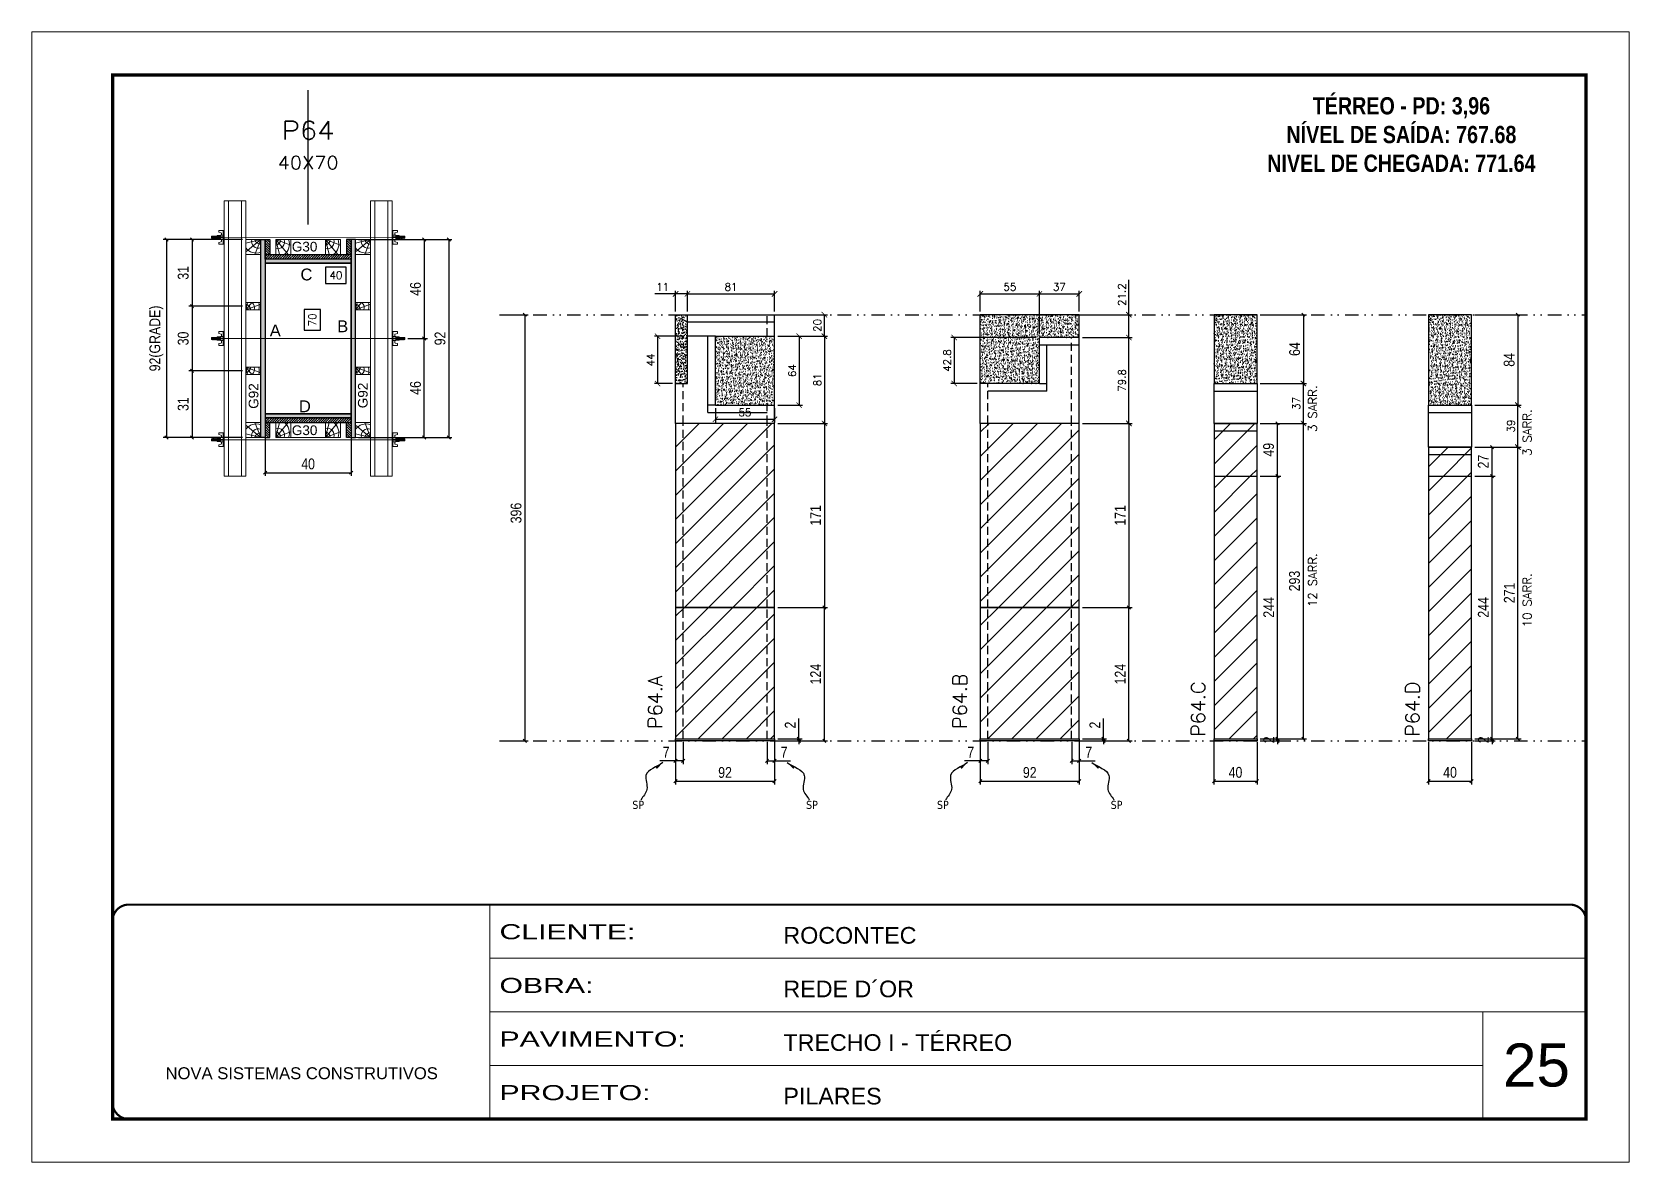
# Model space of a CAD drawing. Extents: x 2949 to 9230, y 1140 to 12527.
# Drawn here: x 2949 to 4434, y 4585 to 5635 of the extents above; entities that cross this region are included whole.
import ezdxf
from ezdxf.enums import TextEntityAlignment as Align

# ---------------------------------------------------------------- set-up
doc = ezdxf.new("R2010")
doc.units = 0
for name, pattern in [('CONTINUO', [0]), ('DASHED', [0.75, 0.5, -0.25]), ('DIVIDE2', [0.625, 0.25, -0.125, 0, -0.125, 0, -0.125]), ('HIDDEN', [0.375, 0.25, -0.125])]:
    doc.linetypes.add(name, pattern=pattern)
for name, color, linetype, lineweight in [('CARIMBO', 255, 'Continuous', 9), ('Folhas', 255, 'Continuous', 9), ('Hachura', 251, 'Continuous', 9), ('Madeira', 126, 'Continuous', 18), ('Perfil Metálico', 224, 'Continuous', 18), ('SARRAFO DE PRESSAO', 251, 'DASHED', 9), ('Texto Seção', 7, 'Continuous', 15)]:
    doc.layers.add(name, color=color, linetype=linetype, lineweight=lineweight)
for name, color, linetype in [('CHAPA', 1, 'Continuous'), ('COTA', 241, 'Continuous'), ('cotas', 4, 'Continuous'), ('MEIO_PONT', 93, 'Continuous'), ('NOMENCLATURA', 7, 'Continuous'), ('Nível', 160, 'Continuous'), ('Painéis', 200, 'Continuous'), ('SARR_2.2x7', 40, 'Continuous'), ('SARRAFO', 251, 'Continuous'), ('Sarrafo de Pressão', 42, 'HIDDEN'), ('texto', 7, 'Continuous'), ('Texto de Titulo', 7, 'Continuous'), ('Texto Qtd Sarr', 242, 'Continuous'), ('TEXTO_GERAL', 7, 'Continuous')]:
    doc.layers.add(name, color=color, linetype=linetype)
doc.styles.add('ARIAL', font='arial.ttf')
doc.styles.add('COTA TECNICA', font='techl___.ttf', dxfattribs={"height": 10})
doc.styles.add('COTA TECNICA 2X', font='techl___.ttf', dxfattribs={"height": 10})
doc.styles.add('COTA TECNICA-50', font='techl___.ttf', dxfattribs={"height": 10})
doc.styles.add('REGUA-120', font='ROMANS.shx', dxfattribs={"height": 15})
doc.styles.add('ROMANC', font='techb___.ttf', dxfattribs={"height": 2.5})
doc.styles.add('ROMANS', font='romans.shx')
doc.styles.add('SANSSERIF', font='sas_____.pfb')
doc.styles.get("Standard").update_dxf_attribs({"font": 'arial.ttf'})
doc.styles.add('Tecnologia', font='')
doc.styles.get('Tecnologia').set_extended_font_data('Forgotten Futurist')
doc.dimstyles.new('COTA PAINEL-50', dxfattribs={"dimtxt": 10, "dimasz": 3, "dimexe": 3, "dimexo": 3, "dimgap": 3, "dimtad": 1, "dimdec": 1, "dimzin": 12, "dimdsep": 46, "dimtxsty": 'COTA TECNICA-50', "dimblk1": 'OBLIQUE', "dimblk2": 'OBLIQUE', "dimsah": 1, "dimcen": 0.9, "dimclrd": 4, "dimclre": 4, "dimclrt": 240, "dimadec": 1, "dimazin": 3, "dimtfac": 1, "dimtdec": 1, "dimtmove": 0, "dimatfit": 3, "dimfxl": 1, "dimtolj": 1, "dimtzin": 12, "dimarcsym": 0})
doc.dimstyles.new('Cota Paínel', dxfattribs={"dimtxt": 7, "dimasz": 5, "dimexe": 3, "dimexo": 3, "dimgap": 3, "dimtad": 1, "dimdec": 1, "dimzin": 12, "dimdsep": 46, "dimtxsty": 'ROMANS', "dimblk": 'ARCHTICK', "dimcen": 0, "dimclrd": 4, "dimclre": 4, "dimclrt": 1, "dimadec": 1, "dimazin": 3, "dimtfac": 1, "dimtdec": 1, "dimtmove": 0, "dimatfit": 3, "dimldrblk": 'OBLIQUE', "dimfxl": 1, "dimtolj": 1, "dimtzin": 12, "dimarcsym": 0})
doc.dimstyles.new('PAINEL', dxfattribs={"dimtxt": 10, "dimasz": 3, "dimexe": 3, "dimexo": 3, "dimgap": 3, "dimtad": 1, "dimdec": 1, "dimzin": 12, "dimdsep": 46, "dimtxsty": 'COTA TECNICA', "dimblk1": 'OBLIQUE', "dimblk2": 'OBLIQUE', "dimsah": 1, "dimcen": 0.9, "dimclrd": 4, "dimclre": 4, "dimclrt": 240, "dimadec": 1, "dimazin": 3, "dimtfac": 1, "dimtdec": 1, "dimtmove": 0, "dimatfit": 3, "dimfxl": 1, "dimtolj": 1, "dimtzin": 12, "dimarcsym": 0})
doc.dimstyles.new('SECAO PILAR', dxfattribs={"dimtxt": 10, "dimasz": 3, "dimexe": 3, "dimexo": 3, "dimgap": 3, "dimtad": 1, "dimdec": 1, "dimlfac": 0.5, "dimzin": 12, "dimdsep": 46, "dimtxsty": 'COTA TECNICA 2X', "dimblk1": 'OBLIQUE', "dimblk2": 'OBLIQUE', "dimsah": 1, "dimcen": 0.9, "dimclrd": 256, "dimclre": 256, "dimclrt": 256, "dimadec": 1, "dimazin": 3, "dimtfac": 1, "dimtdec": 1, "dimtmove": 0, "dimatfit": 3, "dimfxl": 1, "dimtolj": 1, "dimtzin": 12, "dimarcsym": 0})
doc.dimstyles.new('SECÇÃO 2', dxfattribs={"dimtxt": 7, "dimasz": 6, "dimexe": 0.18, "dimexo": 2, "dimgap": -4, "dimtad": 3, "dimdec": 1, "dimlfac": 0.5, "dimzin": 12, "dimdsep": 46, "dimtxsty": 'ROMANS', "dimblk": 'ARCHTICK', "dimcen": 0.09, "dimse1": 1, "dimse2": 1, "dimsd1": 1, "dimsd2": 1, "dimclrd": 180, "dimclre": 5, "dimclrt": 1, "dimadec": 0, "dimazin": 3, "dimtfac": 1, "dimtdec": 1, "dimtofl": 0, "dimtmove": 0, "dimatfit": 3, "dimldrblk": 'ARCHTICK', "dimfxl": 1, "dimtolj": 1, "dimtzin": 0, "dimarcsym": 0})
doc.dimstyles.get("Standard").update_dxf_attribs({"dimtxt": 0.18, "dimasz": 0.18, "dimexe": 0.18, "dimexo": 0.0625, "dimgap": 0.09, "dimtad": 0, "dimtih": 1, "dimtoh": 1, "dimdec": 4, "dimzin": 0, "dimdsep": 46, "dimtxsty": 'Standard', "dimcen": 0.09, "dimadec": 0, "dimazin": 0, "dimtfac": 1, "dimtdec": 4, "dimtofl": 0, "dimtmove": 0, "dimatfit": 3, "dimfxl": 1, "dimtolj": 1, "dimtzin": 0, "dimarcsym": 0})
pattern_1 = [(45, (-126071.967, -22713.47), (-11.2253202, 11.2253202), [])]

msp = doc.modelspace()

# ---------------------------------------------------------------- texts
at = {"layer": 'CARIMBO', "style": 'ARIAL'}
msp.add_text('25', height=40, dxfattribs=at).set_placement((4316.89, 4655.43))
at = {"layer": 'NOMENCLATURA', "color": 2, "insert": (4222.36, 5601.34), "char_height": 16, "attachment_point": 2, "style": 'ROMANC'}
msp.add_mtext_dynamic_manual_height_columns('\\PTÉRREO - PD: 3,96\\PNÍVEL DE SAÍDA: 767.68\\PNIVEL DE CHEGADA: 771.64', width=300.2766, gutter_width=1, heights=[0], dxfattribs=at)
at = {"layer": 'texto', "color": 0, "char_height": 7.5, "attachment_point": 5}
for insert in [(3512.76, 4917.08), (3674.32, 4917.08), (3795.99, 4917.08), (3957.55, 4917.08)]:
    msp.add_mtext('{\\fTahoma|b0|i0|c0|p34;\\C4;SP}', dxfattribs=dict(at, insert=insert))
at = {"layer": 'Texto Seção', "linetype": 'Continuous', "style": 'ROMANS'}
for s, p in [('3 SARR.', (4143.77, 5263.67)), ('3 SARR.', (4343.27, 5241.41)), ('12 SARR.', (4143.77, 5100.94)), ('10 SARR.', (4343.27, 5082.2))]:
    msp.add_text(s, height=8, rotation=90, dxfattribs=at).set_placement(p)
at = {"layer": 'Texto Seção', "char_height": 13, "width": 285.3299, "attachment_point": 7, "rotation": 90, "style": 'REGUA-120'}
for s, insert in [('P64.A', (3534.92, 4987.82)), ('P64.B', (3818.15, 4987.82)), ('P64.C', (4039.81, 4980.49)), ('P64.D', (4239.31, 4980.49))]:
    msp.add_mtext(s, dxfattribs=dict(at, insert=insert))
at = {"layer": 'TEXTO_GERAL', "style": 'ARIAL'}
for s, p in [('C', (3204.24, 5409.96)), ('A', (3175.29, 5357.91)), ('B', (3238, 5361.82)), ('D', (3202.83, 5287.46))]:
    msp.add_text(s, height=11, dxfattribs=at).set_placement(p, align=Align.MIDDLE_CENTER)
at = {"layer": 'TEXTO_GERAL', "color": 0, "linetype": 'Continuous', "style": 'SANSSERIF'}
for p in [(3155.1, 5285.13), (3256.66, 5285.67)]:
    msp.add_text('G92', height=9, rotation=90, dxfattribs=at).set_placement(p, align=Align.MIDDLE_LEFT)
at = {"layer": 'TEXTO_GERAL', "color": 0, "linetype": 'Continuous', "char_height": 9, "width": 285.3299, "style": 'SANSSERIF'}
for insert, attachment_point in [((3190.68, 5440.32), 1), ((3190.68, 5260.6), 7)]:
    msp.add_mtext('G30', dxfattribs=dict(at, insert=insert, attachment_point=attachment_point))

# ---------------------------------------------------------------- blocks, each defined once
blk = doc.blocks.new('9999999999')
at = {"color": 30, "linetype": 'CONTINUO'}
for p, q in [((98564.6, 34230.2), (98564.6, 34429.4)), ((98564.6, 34379.6), (99584, 34379.6)), ((98564.6, 34329.8), (99488, 34329.8)), ((99584, 34329.8), (99488, 34329.8)), ((99488, 34329.8), (99488, 34230.2)), ((98564.6, 34280), (99488, 34280))]:
    blk.add_line(p, q, dxfattribs=at)
at = {"color": 30, "linetype": 'CONTINUO', "const_width": 2}
blk.add_lwpolyline([(99584, 34230.2), (99584, 34414.4, 0.414214), (99569, 34429.4), (98229, 34429.4, 0.414214), (98214, 34414.4), (98214, 34245.2, 0.414214), (98229, 34230.2), (99584, 34230.2)], format="xyb", dxfattribs=at)
at = {"layer": 'Folhas'}
blk.add_lwpolyline([(98139, 34190.2), (99624, 34190.2), (99624, 35240.2), (98139, 35240.2)], close=True, dxfattribs=at)
at = {"layer": 'Folhas', "color": 30, "const_width": 3}
blk.add_lwpolyline([(98214, 34230.2), (99584, 34230.2), (99584, 35200.2), (98214, 35200.2)], close=True, dxfattribs=at)
at = {"color": 7, "linetype": 'Continuous', "ltscale": 5, "style": 'ARIAL'}
for s, height, p in [('ROCONTEC', 15.48, (98837.7, 34393.1)), ('REDE D´OR', 15.48, (98837.7, 34343.3)), ('TRECHO I - TÉRREO', 15.483, (98837.7, 34293.5)), ('NOVA SISTEMAS CONSTRUTIVOS', 11.059, (98263.2, 34267.2)), ('PILARES', 15.48, (98837.7, 34243.7))]:
    blk.add_text(s, height=height, dxfattribs=at).set_placement(p)
at = {"layer": 'Folhas', "color": 7, "style": 'Tecnologia', "width": 1.5}
for s, p in [('CLIENTE:', (98573.7, 34397.2)), ('OBRA:', (98573.7, 34347.3)), ('PAVIMENTO:', (98573.7, 34297.5)), ('PROJETO:', (98573.7, 34247.7))]:
    blk.add_text(s, height=14, dxfattribs=at).set_placement(p)
blk = doc.blocks.new('titulo1')
at = {"layer": 'Defpoints', "color": 252, "linetype": 'HIDDEN', "ltscale": 2}
blk.add_line((0, 0), (0, 125), dxfattribs=at)
at = {"layer": 'Defpoints', "style": 'ROMANS', "oblique": 15}
blk.add_attdef('FOLHA', text='', height=10, dxfattribs=at).set_placement((0, 15.6), align=Align.MIDDLE_CENTER)
at = {"layer": 'Texto Qtd Sarr', "color": 3, "style": 'ROMANS', "oblique": 15}
for tag, height, p in [('TITULO', 17, (0, 71.4)), ('SEÇÃO', 12, (0, 41.5))]:
    blk.add_attdef(tag, text='', height=height, dxfattribs=at).set_placement(p, align=Align.MIDDLE_CENTER)
blk = doc.blocks.new('_Oblique')
at = {"color": 0, "linetype": 'ByBlock', "lineweight": -2}
blk.add_line((-0.5, -0.5), (0.5, 0.5), dxfattribs=at)
blk = doc.blocks.new('*D1022')
at = {"layer": 'cotas', "color": 4, "linetype": 'ByBlock', "lineweight": -2, "transparency": 16777216}
for p, q in [((3386.7, 5372.6), (3410.4, 5372.6)), ((3407.4, 5372.6), (3407.4, 4976.6)), ((3386.7, 4976.6), (3410.4, 4976.6))]:
    blk.add_line(p, q, dxfattribs=at)
at = {"layer": 'Defpoints', "color": 0, "linetype": 'ByBlock', "transparency": 16777216}
for p in [(3383.7, 5372.6), (3383.7, 4976.6), (3407.4, 4976.6)]:
    blk.add_point(p, dxfattribs=at)
at = {"layer": 'cotas', "color": 4, "linetype": 'ByBlock', "lineweight": -2, "transparency": 16777216, "xscale": 3, "yscale": 3, "zscale": 3}
for p, rotation in [((3407.4, 5372.6), 90), ((3407.4, 4976.6), 270)]:
    blk.add_blockref('_Oblique', p, dxfattribs=dict(at, rotation=rotation))
at = {"layer": 'cotas', "color": 240, "linetype": 'ByBlock', "transparency": 16777216, "insert": (3399.2, 5188.3), "char_height": 10, "attachment_point": 5, "rotation": 90, "style": 'COTA TECNICA'}
blk.add_mtext('\\A1;396', dxfattribs=at)
blk = doc.blocks.new('*D744')
at = {"layer": 'COTA', "color": 180, "lineweight": -2, "transparency": 16777216}
for p, q in [((3217.3, 5377.5), (3202.3, 5377.5)), ((3202.3, 5377.5), (3202.3, 5358.2)), ((3217.3, 5358.2), (3217.3, 5377.5)), ((3202.3, 5358.2), (3217.3, 5358.2))]:
    blk.add_line(p, q, dxfattribs=at)
at = {"layer": 'Defpoints', "color": 0, "transparency": 16777216}
for p in [(3165.8, 5420.5), (3165.8, 5280.5), (3221.3, 5280.5)]:
    blk.add_point(p, dxfattribs=at)
at = {"layer": 'COTA', "color": 1, "transparency": 16777216, "insert": (3209.8, 5367.8), "char_height": 7, "attachment_point": 5, "rotation": 90, "style": 'ROMANS'}
blk.add_mtext('\\A1;70', dxfattribs=at)
blk = doc.blocks.new('_ArchTick')
at = {"color": 0, "linetype": 'ByBlock', "const_width": 0.15}
blk.add_lwpolyline([(-0.5, -0.5), (0.5, 0.5)], dxfattribs=at)
blk = doc.blocks.new('*D745')
at = {"layer": 'COTA', "lineweight": -2, "transparency": 16777216}
for p, q in [((3252.8, 5442.5), (3339.6, 5442.5)), ((3336.6, 5442.5), (3336.6, 5258.5)), ((3252.8, 5258.5), (3339.6, 5258.5))]:
    blk.add_line(p, q, dxfattribs=at)
at = {"layer": 'Defpoints', "color": 0, "transparency": 16777216}
for p in [(3249.8, 5442.5), (3249.8, 5258.5), (3336.6, 5258.5)]:
    blk.add_point(p, dxfattribs=at)
at = {"layer": 'COTA', "lineweight": -2, "transparency": 16777216, "xscale": 3, "yscale": 3, "zscale": 3}
for p, rotation in [((3336.6, 5442.5), 90), ((3336.6, 5258.5), 270)]:
    blk.add_blockref('_Oblique', p, dxfattribs=dict(at, rotation=rotation))
at = {"layer": 'COTA', "transparency": 16777216, "insert": (3328.5, 5350.5), "char_height": 10, "attachment_point": 5, "rotation": 90, "style": 'COTA TECNICA 2X'}
blk.add_mtext('\\A1;92', dxfattribs=at)
blk = doc.blocks.new('*D746')
at = {"layer": 'COTA', "lineweight": -2, "transparency": 16777216}
for p, q in [((3286.8, 5442.5), (3316.8, 5442.5)), ((3313.8, 5442.5), (3313.8, 5350.5)), ((3298.6, 5350.5), (3316.8, 5350.5))]:
    blk.add_line(p, q, dxfattribs=at)
at = {"layer": 'Defpoints', "color": 0, "transparency": 16777216}
for p in [(3283.8, 5442.5), (3295.6, 5350.5), (3313.8, 5350.5)]:
    blk.add_point(p, dxfattribs=at)
at = {"layer": 'COTA', "lineweight": -2, "transparency": 16777216, "xscale": 3, "yscale": 3, "zscale": 3}
for p, rotation in [((3313.8, 5442.5), 90), ((3313.8, 5350.5), 270)]:
    blk.add_blockref('_Oblique', p, dxfattribs=dict(at, rotation=rotation))
at = {"layer": 'COTA', "transparency": 16777216, "insert": (3305.7, 5396.5), "char_height": 10, "attachment_point": 5, "rotation": 90, "style": 'COTA TECNICA 2X'}
blk.add_mtext('\\A1;46', dxfattribs=at)
blk = doc.blocks.new('*D747')
at = {"layer": 'COTA', "lineweight": -2, "transparency": 16777216}
for p, q in [((3298.6, 5350.5), (3316.8, 5350.5)), ((3313.8, 5258.5), (3313.8, 5350.5)), ((3286.8, 5258.5), (3316.8, 5258.5))]:
    blk.add_line(p, q, dxfattribs=at)
at = {"layer": 'Defpoints', "color": 0, "transparency": 16777216}
for p in [(3295.6, 5350.5), (3313.8, 5350.5), (3283.8, 5258.5)]:
    blk.add_point(p, dxfattribs=at)
at = {"layer": 'COTA', "lineweight": -2, "transparency": 16777216, "xscale": 3, "yscale": 3, "zscale": 3}
for p, rotation in [((3313.8, 5350.5), 90), ((3313.8, 5258.5), 270)]:
    blk.add_blockref('_Oblique', p, dxfattribs=dict(at, rotation=rotation))
at = {"layer": 'COTA', "transparency": 16777216, "insert": (3305.7, 5304.5), "char_height": 10, "attachment_point": 5, "rotation": 90, "style": 'COTA TECNICA 2X'}
blk.add_mtext('\\A1;46', dxfattribs=at)
blk = doc.blocks.new('*D748')
at = {"layer": 'COTA', "color": 180, "lineweight": -2, "transparency": 16777216}
for p, q in [((3241.3, 5416.7), (3222, 5416.7)), ((3222, 5416.7), (3222, 5401.7)), ((3241.3, 5401.7), (3241.3, 5416.7)), ((3222, 5401.7), (3241.3, 5401.7))]:
    blk.add_line(p, q, dxfattribs=at)
at = {"layer": 'Defpoints', "color": 0, "transparency": 16777216}
for p in [(3165.8, 5420.5), (3245.8, 5420.5), (3245.8, 5397.7)]:
    blk.add_point(p, dxfattribs=at)
at = {"layer": 'COTA', "color": 1, "transparency": 16777216, "insert": (3231.7, 5409.2), "char_height": 7, "attachment_point": 5, "style": 'ROMANS'}
blk.add_mtext('\\A1;40', dxfattribs=at)
blk = doc.blocks.new('PONTALETE')
at = {"layer": 'Madeira'}
for q in [(2.71, 7), (7, 5.76), (7, 1.74)]:
    blk.add_line((0, 0), q, dxfattribs=at)
blk.add_lwpolyline([(0, 0), (7, 0), (7, 7), (0, 7)], close=True, dxfattribs=at)
for centre, radius, start, end in [((2.04, 0.06), 6.23, 37.28179, 109.09128), ((1.09, 0.9), 3.19, 343.60304, 109.98471), ((-0.21, -0.78), 3.09, 14.63219, 86.0383)]:
    blk.add_arc(centre, radius, start, end, dxfattribs=at)
blk = doc.blocks.new('*D749')
at = {"layer": 'COTA', "lineweight": -2, "transparency": 16777216}
for p, q in [((3144.8, 5442.5), (3071.1, 5442.5)), ((3074.1, 5442.5), (3074.1, 5258.5)), ((3144.8, 5258.5), (3071.1, 5258.5))]:
    blk.add_line(p, q, dxfattribs=at)
at = {"layer": 'Defpoints', "color": 0, "transparency": 16777216}
for p in [(3147.8, 5442.5), (3074.1, 5258.5), (3147.8, 5258.5)]:
    blk.add_point(p, dxfattribs=at)
at = {"layer": 'COTA', "lineweight": -2, "transparency": 16777216, "xscale": 3, "yscale": 3, "zscale": 3}
for p, rotation in [((3074.1, 5442.5), 90), ((3074.1, 5258.5), 270)]:
    blk.add_blockref('_Oblique', p, dxfattribs=dict(at, rotation=rotation))
at = {"layer": 'COTA', "transparency": 16777216, "insert": (3064.8, 5350.5), "char_height": 10, "attachment_point": 5, "rotation": 90, "style": 'COTA TECNICA 2X'}
blk.add_mtext('\\A1;92(GRADE)', dxfattribs=at)
blk = doc.blocks.new('MEIO PONTALETE')
at = {"layer": 'Madeira'}
for q in [(2.71, 7), (3.5, 2.88), (3.5, 0.87)]:
    blk.add_line((0, 0), q, dxfattribs=at)
blk.add_lwpolyline([(0, 0), (3.5, 0), (3.5, 7), (0, 7)], close=True, dxfattribs=at)
for centre, radius, start, end in [((2.04, 0.06), 6.23, 76.44987, 109.09128), ((1.09, 0.9), 3.19, 40.90626, 109.98471), ((-0.21, -0.78), 3.09, 14.63219, 86.0383)]:
    blk.add_arc(centre, radius, start, end, dxfattribs=at)
blk = doc.blocks.new('*D750')
at = {"layer": 'COTA', "lineweight": -2, "transparency": 16777216}
for p, q in [((3144.8, 5320.5), (3094.9, 5320.5)), ((3097.9, 5320.5), (3097.9, 5258.5)), ((3144.8, 5258.5), (3094.9, 5258.5))]:
    blk.add_line(p, q, dxfattribs=at)
at = {"layer": 'Defpoints', "color": 0, "transparency": 16777216}
for p in [(3147.8, 5320.5), (3097.9, 5258.5), (3147.8, 5258.5)]:
    blk.add_point(p, dxfattribs=at)
at = {"layer": 'COTA', "lineweight": -2, "transparency": 16777216, "xscale": 3, "yscale": 3, "zscale": 3}
for p, rotation in [((3097.9, 5320.5), 90), ((3097.9, 5258.5), 270)]:
    blk.add_blockref('_Oblique', p, dxfattribs=dict(at, rotation=rotation))
at = {"layer": 'COTA', "transparency": 16777216, "insert": (3089.7, 5289.5), "char_height": 10, "attachment_point": 5, "rotation": 90, "style": 'COTA TECNICA 2X'}
blk.add_mtext('\\A1;31', dxfattribs=at)
blk = doc.blocks.new('C')
at = {"layer": 'Hachura', "color": 0}
for p, q in [((0, 3.22), (0, -3.22)), ((0.45, 3.22), (0, 3.22)), ((0.46, 3.16), (0, 3.16)), ((0.46, 3.05), (0, 3.05)), ((0.46, 2.88), (0, 2.88)), ((0, 2.75), (0, -1.16)), ((0.46, 2.65), (0, 2.65)), ((0.46, 2.23), (0, 2.23)), ((0.46, 1.51), (0, 1.51)), ((0.39, 0.49), (0.17, 0.49)), ((0.45, -3.23), (0.45, 3.22)), ((0.45, 3.22), (2.58, 3.22)), ((1.74, 0.97), (0.45, 0.97)), ((1.45, 0.1), (0.45, 0.1)), ((1.35, 1.94), (1.35, 0.96)), ((2.58, 2.39), (1.47, 2.09)), ((1.74, -0.97), (1.74, 0.97)), ((1.74, 0.97), (1.74, 0.84)), ((1.74, 0.97), (1.74, 0.84)), ((1.74, 0.84), (3.35, 0.84)), ((3.35, 0.45), (1.74, 0.45)), ((2.58, 3.22), (2.58, 2.39)), ((3.32, 0.84), (3.32, -0.84)), ((3.35, 0.84), (3.35, -0.84)), ((3.68, 0.45), (3.35, 0.45)), ((3.84, -0.52), (3.35, 0.45)), ((3.35, 0.06), (3.67, -0.57)), ((3.68, 0.45), (4.16, -0.52)), ((3.72, 0.5), (4.25, -0.57)), ((4.37, -0.55), (3.83, 0.53)), ((4.15, 0.45), (3.93, 0.45)), ((4.42, -0.52), (3.93, 0.45)), ((4.15, 0.45), (4.26, 0.45)), ((4.26, 0.45), (4.74, -0.52)), ((4.3, 0.5), (4.83, -0.57)), ((4.95, -0.55), (4.41, 0.53)), ((4.51, 0.45), (4.84, 0.45)), ((5, -0.52), (4.51, 0.45)), ((4.84, 0.45), (5.32, -0.52)), ((4.88, 0.5), (5.41, -0.57)), ((5.53, -0.55), (4.99, 0.53)), ((5.58, -0.52), (5.09, 0.45)), ((5.42, 0.45), (5.09, 0.45)), ((5.58, -0.52), (5.09, 0.45)), ((5.42, 0.45), (5.74, -0.19)), ((5.46, 0.5), (5.74, -0.07)), ((5.74, 0.19), (5.57, 0.53)), ((5.74, 0.32), (5.68, 0.45)), ((5.68, 0.45), (5.74, 0.45)), ((5.74, 0.45), (5.9, 0.29)), ((5.74, 0.45), (5.74, -0.52)), ((5.9, -0.36), (5.9, 0.29)), ((0.45, 0), (0, 0)), ((0.46, -1.52), (0, -1.52)), ((0.46, -2.23), (0, -2.23)), ((0.46, -2.65), (0, -2.65)), ((0.46, -2.88), (0, -2.88)), ((0.46, -3.05), (0, -3.05)), ((0.46, -3.16), (0, -3.16)), ((0, -3.22), (2.57, -3.22)), ((0.08, -0.48), (0.29, -0.48)), ((0.29, -0.48), (0.4, -0.48)), ((0.45, 0), (0.45, -0.97)), ((0.45, -0.16), (1.45, -0.16)), ((0.45, -0.65), (0.45, -0.32)), ((0.45, -3.23), (0.45, -0.65)), ((0.45, -0.97), (1.74, -0.97)), ((1.35, -1.94), (1.35, -0.97)), ((2.58, -2.39), (1.47, -2.1)), ((3.35, -0.32), (1.74, -0.32)), ((3.35, -0.84), (1.74, -0.84)), ((2.58, -3.23), (2.58, -2.39)), ((3.35, -0.07), (3.58, -0.52)), ((3.35, -0.52), (3.58, -0.52)), ((3.84, -0.52), (4.16, -0.52)), ((4.42, -0.52), (4.74, -0.52)), ((4.63, -0.52), (4.74, -0.52)), ((5, -0.52), (5.32, -0.52)), ((5.58, -0.52), (5.74, -0.52)), ((5.74, -0.52), (5.9, -0.36)), ((5.74, -0.52), (5.74, -0.52))]:
    blk.add_line(p, q, dxfattribs=at)
for centre, radius, start, end in [((1.52, 1.94), 0.161, 104.74356, 180), ((1.44, -0.03), 0.129, 272.69497, 87.30503), ((3.81, 0.39), 0.143, 25.56881, 154.43119), ((4.39, 0.39), 0.143, 25.56881, 154.43119), ((4.97, 0.39), 0.143, 25.56881, 154.43119), ((5.55, 0.39), 0.143, 25.56881, 154.43119), ((0.17, -0.37), 0.174, 221.74404, 317.85924), ((1.52, -1.94), 0.161, 180, 255.25644), ((3.71, -0.4), 0.174, 222.14076, 318.25596), ((4.29, -0.4), 0.174, 222.14076, 318.25596), ((4.87, -0.4), 0.174, 222.14076, 318.25596), ((5.45, -0.4), 0.174, 222.14076, 318.25596), ((5.61, -0.4), 0.174, 317.85924, 318.25596)]:
    blk.add_arc(centre, radius, start, end, dxfattribs=at)
blk = doc.blocks.new('*D725')
at = {"layer": 'COTA', "lineweight": -2, "transparency": 16777216}
for p, q in [((3144.8, 5442.5), (3094.9, 5442.5)), ((3097.9, 5442.5), (3097.9, 5380.5)), ((3144.8, 5380.5), (3094.9, 5380.5))]:
    blk.add_line(p, q, dxfattribs=at)
at = {"layer": 'Defpoints', "color": 0, "transparency": 16777216}
for p in [(3147.8, 5442.5), (3097.9, 5380.5), (3147.8, 5380.5)]:
    blk.add_point(p, dxfattribs=at)
at = {"layer": 'COTA', "lineweight": -2, "transparency": 16777216, "xscale": 3, "yscale": 3, "zscale": 3}
for p, rotation in [((3097.9, 5442.5), 90), ((3097.9, 5380.5), 270)]:
    blk.add_blockref('_Oblique', p, dxfattribs=dict(at, rotation=rotation))
at = {"layer": 'COTA', "transparency": 16777216, "insert": (3089.7, 5411.5), "char_height": 10, "attachment_point": 5, "rotation": 90, "style": 'COTA TECNICA 2X'}
blk.add_mtext('\\A1;31', dxfattribs=at)
blk = doc.blocks.new('*D726')
at = {"layer": 'COTA', "lineweight": -2, "transparency": 16777216}
for p, q in [((3144.8, 5380.5), (3094.9, 5380.5)), ((3097.9, 5380.5), (3097.9, 5320.5)), ((3144.8, 5320.5), (3094.9, 5320.5))]:
    blk.add_line(p, q, dxfattribs=at)
at = {"layer": 'Defpoints', "color": 0, "transparency": 16777216}
for p in [(3147.8, 5380.5), (3097.9, 5320.5), (3147.8, 5320.5)]:
    blk.add_point(p, dxfattribs=at)
at = {"layer": 'COTA', "lineweight": -2, "transparency": 16777216, "xscale": 3, "yscale": 3, "zscale": 3}
for p, rotation in [((3097.9, 5380.5), 90), ((3097.9, 5320.5), 270)]:
    blk.add_blockref('_Oblique', p, dxfattribs=dict(at, rotation=rotation))
at = {"layer": 'COTA', "transparency": 16777216, "insert": (3089.7, 5350.5), "char_height": 10, "attachment_point": 5, "rotation": 90, "style": 'COTA TECNICA 2X'}
blk.add_mtext('\\A1;30', dxfattribs=at)
blk = doc.blocks.new('*D1018')
at = {"layer": 'COTA', "lineweight": -2, "transparency": 16777216}
for p, q in [((3165.8, 5273.9), (3165.8, 5222.8)), ((3245.8, 5273.9), (3245.8, 5222.8)), ((3165.8, 5225.8), (3245.8, 5225.8))]:
    blk.add_line(p, q, dxfattribs=at)
at = {"layer": 'Defpoints', "color": 0, "transparency": 16777216}
for p in [(3165.8, 5276.9), (3245.8, 5276.9), (3245.8, 5225.8)]:
    blk.add_point(p, dxfattribs=at)
at = {"layer": 'COTA', "lineweight": -2, "transparency": 16777216, "xscale": 3, "yscale": 3, "zscale": 3, "rotation": 180}
blk.add_blockref('_Oblique', (3165.8, 5225.8), dxfattribs=at)
at = {"layer": 'COTA', "lineweight": -2, "transparency": 16777216, "xscale": 3, "yscale": 3, "zscale": 3}
blk.add_blockref('_Oblique', (3245.8, 5225.8), dxfattribs=at)
at = {"layer": 'COTA', "transparency": 16777216, "insert": (3205.8, 5233.9), "char_height": 10, "attachment_point": 5, "style": 'COTA TECNICA 2X'}
blk.add_mtext('\\A1;40', dxfattribs=at)
blk = doc.blocks.new('*D315')
at = {"layer": 'COTA', "color": 4, "lineweight": -2, "transparency": 16777216}
for p, q in [((3547.5, 4975.6), (3547.5, 4936.1)), ((3639.5, 4975.6), (3639.5, 4936.1)), ((3547.5, 4939.1), (3639.5, 4939.1))]:
    blk.add_line(p, q, dxfattribs=at)
at = {"layer": 'Defpoints', "color": 0, "transparency": 16777216}
for p in [(3547.5, 4978.6), (3639.5, 4978.6), (3639.5, 4939.1)]:
    blk.add_point(p, dxfattribs=at)
at = {"layer": 'COTA', "color": 4, "lineweight": -2, "transparency": 16777216, "xscale": 3, "yscale": 3, "zscale": 3, "rotation": 180}
blk.add_blockref('_Oblique', (3547.5, 4939.1), dxfattribs=at)
at = {"layer": 'COTA', "color": 4, "lineweight": -2, "transparency": 16777216, "xscale": 3, "yscale": 3, "zscale": 3}
blk.add_blockref('_Oblique', (3639.5, 4939.1), dxfattribs=at)
at = {"layer": 'COTA', "color": 240, "transparency": 16777216, "insert": (3593.5, 4947.2), "char_height": 10, "attachment_point": 5, "style": 'COTA TECNICA'}
blk.add_mtext('\\A1;92', dxfattribs=at)
blk = doc.blocks.new('*D316')
at = {"layer": 'COTA', "color": 4, "lineweight": -2, "transparency": 16777216}
for p, q in [((3554.5, 4975.6), (3554.5, 4955.1)), ((3547.5, 4973.6), (3547.5, 4955.1)), ((3547.5, 4958.1), (3532.8, 4958.1)), ((3554.5, 4958.1), (3547.5, 4958.1))]:
    blk.add_line(p, q, dxfattribs=at)
at = {"layer": 'Defpoints', "color": 0, "transparency": 16777216}
for p in [(3547.5, 4976.6), (3554.5, 4978.6), (3547.5, 4958.1)]:
    blk.add_point(p, dxfattribs=at)
at = {"layer": 'COTA', "color": 4, "lineweight": -2, "transparency": 16777216, "xscale": 3, "yscale": 3, "zscale": 3, "rotation": 180}
blk.add_blockref('_Oblique', (3547.5, 4958.1), dxfattribs=at)
at = {"layer": 'COTA', "color": 4, "lineweight": -2, "transparency": 16777216, "xscale": 3, "yscale": 3, "zscale": 3}
blk.add_blockref('_Oblique', (3554.5, 4958.1), dxfattribs=at)
at = {"layer": 'COTA', "color": 240, "transparency": 16777216, "insert": (3538.7, 4966.1), "char_height": 10, "attachment_point": 5, "style": 'COTA TECNICA-50'}
blk.add_mtext('\\A1;7', dxfattribs=at)
blk = doc.blocks.new('*D317')
at = {"layer": 'COTA', "color": 4, "lineweight": -2, "transparency": 16777216}
for p, q in [((3632.5, 4975.6), (3632.5, 4955.1)), ((3639.5, 4973.6), (3639.5, 4955.1)), ((3632.5, 4958.1), (3639.5, 4958.1)), ((3639.5, 4958.1), (3654.3, 4958.1))]:
    blk.add_line(p, q, dxfattribs=at)
at = {"layer": 'Defpoints', "color": 0, "transparency": 16777216}
for p in [(3632.5, 4978.6), (3639.5, 4976.6), (3639.5, 4958.1)]:
    blk.add_point(p, dxfattribs=at)
at = {"layer": 'COTA', "color": 4, "lineweight": -2, "transparency": 16777216, "xscale": 3, "yscale": 3, "zscale": 3, "rotation": 180}
blk.add_blockref('_Oblique', (3632.5, 4958.1), dxfattribs=at)
at = {"layer": 'COTA', "color": 4, "lineweight": -2, "transparency": 16777216, "xscale": 3, "yscale": 3, "zscale": 3}
blk.add_blockref('_Oblique', (3639.5, 4958.1), dxfattribs=at)
at = {"layer": 'COTA', "color": 240, "transparency": 16777216, "insert": (3648.4, 4966.1), "char_height": 10, "attachment_point": 5, "style": 'COTA TECNICA-50'}
blk.add_mtext('\\A1;7', dxfattribs=at)
blk = doc.blocks.new('*D318')
at = {"layer": 'COTA', "color": 4, "lineweight": -2, "transparency": 16777216}
for p, q in [((3642.5, 5100.6), (3688.8, 5100.6)), ((3685.8, 4976.6), (3685.8, 5100.6)), ((3642.5, 4976.6), (3688.8, 4976.6))]:
    blk.add_line(p, q, dxfattribs=at)
at = {"layer": 'Defpoints', "color": 0, "transparency": 16777216}
for p in [(3639.5, 5100.6), (3685.8, 5100.6), (3639.5, 4976.6)]:
    blk.add_point(p, dxfattribs=at)
at = {"layer": 'COTA', "color": 4, "lineweight": -2, "transparency": 16777216, "xscale": 3, "yscale": 3, "zscale": 3}
for p, rotation in [((3685.8, 5100.6), 90), ((3685.8, 4976.6), 270)]:
    blk.add_blockref('_Oblique', p, dxfattribs=dict(at, rotation=rotation))
at = {"layer": 'COTA', "color": 240, "transparency": 16777216, "insert": (3677.7, 5038.6), "char_height": 10, "attachment_point": 5, "rotation": 90, "style": 'COTA TECNICA-50'}
blk.add_mtext('\\A1;124', dxfattribs=at)
blk = doc.blocks.new('*D319')
at = {"layer": 'COTA', "color": 4, "lineweight": -2, "transparency": 16777216}
for p, q in [((3662.1, 4978.6), (3662.1, 4997.4)), ((3642.5, 4978.6), (3665.1, 4978.6)), ((3642.5, 4976.6), (3665.1, 4976.6)), ((3662.1, 4976.6), (3662.1, 4978.6)), ((3662.1, 4976.6), (3662.1, 4973.6))]:
    blk.add_line(p, q, dxfattribs=at)
at = {"layer": 'Defpoints', "color": 0, "transparency": 16777216}
for p in [(3639.5, 4978.6), (3639.5, 4976.6), (3662.1, 4976.6)]:
    blk.add_point(p, dxfattribs=at)
at = {"layer": 'COTA', "color": 4, "lineweight": -2, "transparency": 16777216, "xscale": 3, "yscale": 3, "zscale": 3}
for p, rotation in [((3662.1, 4978.6), 270), ((3662.1, 4976.6), 90)]:
    blk.add_blockref('_Oblique', p, dxfattribs=dict(at, rotation=rotation))
at = {"layer": 'COTA', "color": 240, "transparency": 16777216, "insert": (3654.1, 4991.3), "char_height": 10, "attachment_point": 5, "rotation": 90, "style": 'COTA TECNICA-50'}
blk.add_mtext('\\A1;2', dxfattribs=at)
blk = doc.blocks.new('*D320')
at = {"layer": 'COTA', "color": 4, "linetype": 'ByBlock', "lineweight": -2, "transparency": 16777216}
for p, q in [((3642.5, 5271.6), (3688.8, 5271.6)), ((3685.8, 5271.6), (3685.8, 5100.6)), ((3642.5, 5100.6), (3688.8, 5100.6))]:
    blk.add_line(p, q, dxfattribs=at)
at = {"layer": 'Defpoints', "color": 0, "linetype": 'ByBlock', "transparency": 16777216}
for p in [(3639.5, 5271.6), (3639.5, 5100.6), (3685.8, 5100.6)]:
    blk.add_point(p, dxfattribs=at)
at = {"layer": 'COTA', "color": 4, "linetype": 'ByBlock', "lineweight": -2, "transparency": 16777216, "xscale": 3, "yscale": 3, "zscale": 3}
for p, rotation in [((3685.8, 5271.6), 90), ((3685.8, 5100.6), 270)]:
    blk.add_blockref('_Oblique', p, dxfattribs=dict(at, rotation=rotation))
at = {"layer": 'COTA', "color": 240, "linetype": 'ByBlock', "transparency": 16777216, "insert": (3677.7, 5186.1), "char_height": 10, "attachment_point": 5, "rotation": 90, "style": 'COTA TECNICA'}
blk.add_mtext('\\A1;171', dxfattribs=at)
blk = doc.blocks.new('*D321')
at = {"layer": 'COTA', "color": 4, "lineweight": -2, "transparency": 16777216}
for p, q in [((3830.8, 4975.6), (3830.8, 4936.1)), ((3922.8, 4975.6), (3922.8, 4936.1)), ((3830.8, 4939.1), (3922.8, 4939.1))]:
    blk.add_line(p, q, dxfattribs=at)
at = {"layer": 'Defpoints', "color": 0, "transparency": 16777216}
for p in [(3830.8, 4978.6), (3922.8, 4978.6), (3922.8, 4939.1)]:
    blk.add_point(p, dxfattribs=at)
at = {"layer": 'COTA', "color": 4, "lineweight": -2, "transparency": 16777216, "xscale": 3, "yscale": 3, "zscale": 3, "rotation": 180}
blk.add_blockref('_Oblique', (3830.8, 4939.1), dxfattribs=at)
at = {"layer": 'COTA', "color": 4, "lineweight": -2, "transparency": 16777216, "xscale": 3, "yscale": 3, "zscale": 3}
blk.add_blockref('_Oblique', (3922.8, 4939.1), dxfattribs=at)
at = {"layer": 'COTA', "color": 240, "transparency": 16777216, "insert": (3876.8, 4947.2), "char_height": 10, "attachment_point": 5, "style": 'COTA TECNICA'}
blk.add_mtext('\\A1;92', dxfattribs=at)
blk = doc.blocks.new('*D322')
at = {"layer": 'COTA', "color": 4, "lineweight": -2, "transparency": 16777216}
for p, q in [((3837.8, 4975.6), (3837.8, 4955.1)), ((3830.8, 4973.6), (3830.8, 4955.1)), ((3830.8, 4958.1), (3816, 4958.1)), ((3837.8, 4958.1), (3830.8, 4958.1))]:
    blk.add_line(p, q, dxfattribs=at)
at = {"layer": 'Defpoints', "color": 0, "transparency": 16777216}
for p in [(3830.8, 4976.6), (3837.8, 4978.6), (3830.8, 4958.1)]:
    blk.add_point(p, dxfattribs=at)
at = {"layer": 'COTA', "color": 4, "lineweight": -2, "transparency": 16777216, "xscale": 3, "yscale": 3, "zscale": 3, "rotation": 180}
blk.add_blockref('_Oblique', (3830.8, 4958.1), dxfattribs=at)
at = {"layer": 'COTA', "color": 4, "lineweight": -2, "transparency": 16777216, "xscale": 3, "yscale": 3, "zscale": 3}
blk.add_blockref('_Oblique', (3837.8, 4958.1), dxfattribs=at)
at = {"layer": 'COTA', "color": 240, "transparency": 16777216, "insert": (3821.9, 4966.1), "char_height": 10, "attachment_point": 5, "style": 'COTA TECNICA-50'}
blk.add_mtext('\\A1;7', dxfattribs=at)
blk = doc.blocks.new('*D323')
at = {"layer": 'COTA', "color": 4, "lineweight": -2, "transparency": 16777216}
for p, q in [((3915.8, 4975.6), (3915.8, 4955.1)), ((3922.8, 4973.6), (3922.8, 4955.1)), ((3915.8, 4958.1), (3922.8, 4958.1)), ((3922.8, 4958.1), (3937.5, 4958.1))]:
    blk.add_line(p, q, dxfattribs=at)
at = {"layer": 'Defpoints', "color": 0, "transparency": 16777216}
for p in [(3915.8, 4978.6), (3922.8, 4976.6), (3922.8, 4958.1)]:
    blk.add_point(p, dxfattribs=at)
at = {"layer": 'COTA', "color": 4, "lineweight": -2, "transparency": 16777216, "xscale": 3, "yscale": 3, "zscale": 3, "rotation": 180}
blk.add_blockref('_Oblique', (3915.8, 4958.1), dxfattribs=at)
at = {"layer": 'COTA', "color": 4, "lineweight": -2, "transparency": 16777216, "xscale": 3, "yscale": 3, "zscale": 3}
blk.add_blockref('_Oblique', (3922.8, 4958.1), dxfattribs=at)
at = {"layer": 'COTA', "color": 240, "transparency": 16777216, "insert": (3931.6, 4966.1), "char_height": 10, "attachment_point": 5, "style": 'COTA TECNICA-50'}
blk.add_mtext('\\A1;7', dxfattribs=at)
blk = doc.blocks.new('*D324')
at = {"layer": 'COTA', "color": 4, "lineweight": -2, "transparency": 16777216}
for p, q in [((3925.8, 5100.6), (3972, 5100.6)), ((3969, 4976.6), (3969, 5100.6)), ((3925.8, 4976.6), (3972, 4976.6))]:
    blk.add_line(p, q, dxfattribs=at)
at = {"layer": 'Defpoints', "color": 0, "transparency": 16777216}
for p in [(3922.8, 5100.6), (3969, 5100.6), (3922.8, 4976.6)]:
    blk.add_point(p, dxfattribs=at)
at = {"layer": 'COTA', "color": 4, "lineweight": -2, "transparency": 16777216, "xscale": 3, "yscale": 3, "zscale": 3}
for p, rotation in [((3969, 5100.6), 90), ((3969, 4976.6), 270)]:
    blk.add_blockref('_Oblique', p, dxfattribs=dict(at, rotation=rotation))
at = {"layer": 'COTA', "color": 240, "transparency": 16777216, "insert": (3960.9, 5038.6), "char_height": 10, "attachment_point": 5, "rotation": 90, "style": 'COTA TECNICA-50'}
blk.add_mtext('\\A1;124', dxfattribs=at)
blk = doc.blocks.new('*D325')
at = {"layer": 'COTA', "color": 4, "lineweight": -2, "transparency": 16777216}
for p, q in [((3945.3, 4978.6), (3945.3, 4997.4)), ((3925.8, 4978.6), (3948.3, 4978.6)), ((3925.8, 4976.6), (3948.3, 4976.6)), ((3945.3, 4976.6), (3945.3, 4978.6)), ((3945.3, 4976.6), (3945.3, 4973.6))]:
    blk.add_line(p, q, dxfattribs=at)
at = {"layer": 'Defpoints', "color": 0, "transparency": 16777216}
for p in [(3922.8, 4978.6), (3922.8, 4976.6), (3945.3, 4976.6)]:
    blk.add_point(p, dxfattribs=at)
at = {"layer": 'COTA', "color": 4, "lineweight": -2, "transparency": 16777216, "xscale": 3, "yscale": 3, "zscale": 3}
for p, rotation in [((3945.3, 4978.6), 270), ((3945.3, 4976.6), 90)]:
    blk.add_blockref('_Oblique', p, dxfattribs=dict(at, rotation=rotation))
at = {"layer": 'COTA', "color": 240, "transparency": 16777216, "insert": (3937.3, 4991.3), "char_height": 10, "attachment_point": 5, "rotation": 90, "style": 'COTA TECNICA-50'}
blk.add_mtext('\\A1;2', dxfattribs=at)
blk = doc.blocks.new('*D326')
at = {"layer": 'COTA', "color": 4, "linetype": 'ByBlock', "lineweight": -2, "transparency": 16777216}
for p, q in [((3925.8, 5271.6), (3972, 5271.6)), ((3969, 5271.6), (3969, 5100.6)), ((3925.8, 5100.6), (3972, 5100.6))]:
    blk.add_line(p, q, dxfattribs=at)
at = {"layer": 'Defpoints', "color": 0, "linetype": 'ByBlock', "transparency": 16777216}
for p in [(3922.8, 5271.6), (3922.8, 5100.6), (3969, 5100.6)]:
    blk.add_point(p, dxfattribs=at)
at = {"layer": 'COTA', "color": 4, "linetype": 'ByBlock', "lineweight": -2, "transparency": 16777216, "xscale": 3, "yscale": 3, "zscale": 3}
for p, rotation in [((3969, 5271.6), 90), ((3969, 5100.6), 270)]:
    blk.add_blockref('_Oblique', p, dxfattribs=dict(at, rotation=rotation))
at = {"layer": 'COTA', "color": 240, "linetype": 'ByBlock', "transparency": 16777216, "insert": (3960.9, 5186.1), "char_height": 10, "attachment_point": 5, "rotation": 90, "style": 'COTA TECNICA'}
blk.add_mtext('\\A1;171', dxfattribs=at)
blk = doc.blocks.new('*D327')
at = {"layer": 'COTA', "color": 4, "lineweight": -2, "transparency": 16777216}
for p, q in [((4048.1, 4975.6), (4048.1, 4936.2)), ((4088.1, 4975.6), (4088.1, 4936.2)), ((4048.1, 4939.2), (4088.1, 4939.2))]:
    blk.add_line(p, q, dxfattribs=at)
at = {"layer": 'Defpoints', "color": 0, "transparency": 16777216}
for p in [(4048.1, 4978.6), (4088.1, 4978.6), (4088.1, 4939.2)]:
    blk.add_point(p, dxfattribs=at)
at = {"layer": 'COTA', "color": 4, "lineweight": -2, "transparency": 16777216, "xscale": 3, "yscale": 3, "zscale": 3, "rotation": 180}
blk.add_blockref('_Oblique', (4048.1, 4939.2), dxfattribs=at)
at = {"layer": 'COTA', "color": 4, "lineweight": -2, "transparency": 16777216, "xscale": 3, "yscale": 3, "zscale": 3}
blk.add_blockref('_Oblique', (4088.1, 4939.2), dxfattribs=at)
at = {"layer": 'COTA', "color": 240, "transparency": 16777216, "insert": (4068.1, 4947.3), "char_height": 10, "attachment_point": 5, "style": 'COTA TECNICA'}
blk.add_mtext('\\A1;40', dxfattribs=at)
blk = doc.blocks.new('*D328')
at = {"layer": 'COTA', "color": 4, "lineweight": -2, "transparency": 16777216}
for p, q in [((4091.1, 4978.6), (4110.1, 4978.6)), ((4091.1, 4976.6), (4110.1, 4976.6)), ((4107.1, 4978.6), (4107.1, 4981.6)), ((4107.1, 4976.6), (4107.1, 4978.6)), ((4107.1, 4976.6), (4107.1, 4973.6))]:
    blk.add_line(p, q, dxfattribs=at)
at = {"layer": 'Defpoints', "color": 0, "transparency": 16777216}
for p in [(4088.1, 4978.6), (4088.1, 4976.6), (4107.1, 4978.6)]:
    blk.add_point(p, dxfattribs=at)
at = {"layer": 'COTA', "color": 4, "lineweight": -2, "transparency": 16777216, "xscale": 3, "yscale": 3, "zscale": 3}
for p, rotation in [((4107.1, 4978.6), 270), ((4107.1, 4976.6), 90)]:
    blk.add_blockref('_Oblique', p, dxfattribs=dict(at, rotation=rotation))
at = {"layer": 'COTA', "color": 240, "transparency": 16777216, "insert": (4099.1, 4977.6), "char_height": 10, "attachment_point": 5, "rotation": 90, "style": 'COTA TECNICA-50'}
blk.add_mtext('\\A1;2', dxfattribs=at)
blk = doc.blocks.new('*D855')
at = {"layer": 'COTA', "color": 4, "linetype": 'ByBlock', "lineweight": -2, "transparency": 16777216}
for p, q in [((4091.1, 5372.6), (4134.2, 5372.6)), ((4131.2, 5372.6), (4131.2, 5308.6)), ((4091.1, 5308.6), (4134.2, 5308.6))]:
    blk.add_line(p, q, dxfattribs=at)
at = {"layer": 'Defpoints', "color": 0, "linetype": 'ByBlock', "transparency": 16777216}
for p in [(4088.1, 5372.6), (4088.1, 5308.6), (4131.2, 5308.6)]:
    blk.add_point(p, dxfattribs=at)
at = {"layer": 'COTA', "color": 4, "linetype": 'ByBlock', "lineweight": -2, "transparency": 16777216, "xscale": 3, "yscale": 3, "zscale": 3}
for p, rotation in [((4131.2, 5372.6), 90), ((4131.2, 5308.6), 270)]:
    blk.add_blockref('_Oblique', p, dxfattribs=dict(at, rotation=rotation))
at = {"layer": 'COTA', "color": 240, "linetype": 'ByBlock', "transparency": 16777216, "insert": (4123.1, 5340.6), "char_height": 10, "attachment_point": 5, "rotation": 90, "style": 'COTA TECNICA'}
blk.add_mtext('\\A1;64', dxfattribs=at)
blk = doc.blocks.new('*D856')
at = {"layer": 'COTA', "color": 4, "linetype": 'ByBlock', "lineweight": -2, "transparency": 16777216}
for p, q in [((4091.1, 5271.6), (4134.2, 5271.6)), ((4131.2, 4978.6), (4131.2, 5271.6)), ((4091.1, 4978.6), (4134.2, 4978.6))]:
    blk.add_line(p, q, dxfattribs=at)
at = {"layer": 'Defpoints', "color": 0, "linetype": 'ByBlock', "transparency": 16777216}
for p in [(4088.1, 5271.6), (4131.2, 5271.6), (4088.1, 4978.6)]:
    blk.add_point(p, dxfattribs=at)
at = {"layer": 'COTA', "color": 4, "linetype": 'ByBlock', "lineweight": -2, "transparency": 16777216, "xscale": 3, "yscale": 3, "zscale": 3}
for p, rotation in [((4131.2, 5271.6), 90), ((4131.2, 4978.6), 270)]:
    blk.add_blockref('_Oblique', p, dxfattribs=dict(at, rotation=rotation))
at = {"layer": 'COTA', "color": 240, "linetype": 'ByBlock', "transparency": 16777216, "insert": (4123, 5125.1), "char_height": 10, "attachment_point": 5, "rotation": 90, "style": 'COTA TECNICA'}
blk.add_mtext('\\A1;293', dxfattribs=at)
blk = doc.blocks.new('*D857')
at = {"layer": 'COTA', "color": 4, "linetype": 'ByBlock', "lineweight": -2, "transparency": 16777216}
for p, q in [((4091.1, 5222.6), (4110.1, 5222.6)), ((4107.1, 4978.6), (4107.1, 5222.6)), ((4091.1, 4978.6), (4110.1, 4978.6))]:
    blk.add_line(p, q, dxfattribs=at)
at = {"layer": 'Defpoints', "color": 0, "linetype": 'ByBlock', "transparency": 16777216}
for p in [(4088.1, 5222.6), (4107.1, 5222.6), (4088.1, 4978.6)]:
    blk.add_point(p, dxfattribs=at)
at = {"layer": 'COTA', "color": 4, "linetype": 'ByBlock', "lineweight": -2, "transparency": 16777216, "xscale": 3, "yscale": 3, "zscale": 3}
for p, rotation in [((4107.1, 5222.6), 90), ((4107.1, 4978.6), 270)]:
    blk.add_blockref('_Oblique', p, dxfattribs=dict(at, rotation=rotation))
at = {"layer": 'COTA', "color": 240, "linetype": 'ByBlock', "transparency": 16777216, "insert": (4099, 5100.6), "char_height": 10, "attachment_point": 5, "rotation": 90, "style": 'COTA TECNICA'}
blk.add_mtext('\\A1;244', dxfattribs=at)
blk = doc.blocks.new('*D858')
at = {"layer": 'COTA', "color": 4, "linetype": 'ByBlock', "lineweight": -2, "transparency": 16777216}
for p, q in [((4091.1, 5271.6), (4110.1, 5271.6)), ((4107.1, 5222.6), (4107.1, 5271.6)), ((4091.1, 5222.6), (4110.1, 5222.6))]:
    blk.add_line(p, q, dxfattribs=at)
at = {"layer": 'Defpoints', "color": 0, "linetype": 'ByBlock', "transparency": 16777216}
for p in [(4088.1, 5271.6), (4107.1, 5271.6), (4088.1, 5222.6)]:
    blk.add_point(p, dxfattribs=at)
at = {"layer": 'COTA', "color": 4, "linetype": 'ByBlock', "lineweight": -2, "transparency": 16777216, "xscale": 3, "yscale": 3, "zscale": 3}
for p, rotation in [((4107.1, 5271.6), 90), ((4107.1, 5222.6), 270)]:
    blk.add_blockref('_Oblique', p, dxfattribs=dict(at, rotation=rotation))
at = {"layer": 'COTA', "color": 240, "linetype": 'ByBlock', "transparency": 16777216, "insert": (4098.9, 5247.1), "char_height": 10, "attachment_point": 5, "rotation": 90, "style": 'COTA TECNICA'}
blk.add_mtext('\\A1;49', dxfattribs=at)
blk = doc.blocks.new('*D329')
at = {"layer": 'COTA', "color": 4, "lineweight": -2, "transparency": 16777216}
for p, q in [((4247.6, 4975.6), (4247.6, 4936.2)), ((4287.6, 4975.6), (4287.6, 4936.2)), ((4247.6, 4939.2), (4287.6, 4939.2))]:
    blk.add_line(p, q, dxfattribs=at)
at = {"layer": 'Defpoints', "color": 0, "transparency": 16777216}
for p in [(4247.6, 4978.6), (4287.6, 4978.6), (4287.6, 4939.2)]:
    blk.add_point(p, dxfattribs=at)
at = {"layer": 'COTA', "color": 4, "lineweight": -2, "transparency": 16777216, "xscale": 3, "yscale": 3, "zscale": 3, "rotation": 180}
blk.add_blockref('_Oblique', (4247.6, 4939.2), dxfattribs=at)
at = {"layer": 'COTA', "color": 4, "lineweight": -2, "transparency": 16777216, "xscale": 3, "yscale": 3, "zscale": 3}
blk.add_blockref('_Oblique', (4287.6, 4939.2), dxfattribs=at)
at = {"layer": 'COTA', "color": 240, "transparency": 16777216, "insert": (4267.6, 4947.3), "char_height": 10, "attachment_point": 5, "style": 'COTA TECNICA'}
blk.add_mtext('\\A1;40', dxfattribs=at)
blk = doc.blocks.new('*D330')
at = {"layer": 'COTA', "color": 4, "lineweight": -2, "transparency": 16777216}
for p, q in [((4290.6, 4978.6), (4309.6, 4978.6)), ((4290.6, 4976.6), (4309.6, 4976.6)), ((4306.6, 4978.6), (4306.6, 4981.6)), ((4306.6, 4976.6), (4306.6, 4978.6)), ((4306.6, 4976.6), (4306.6, 4973.6))]:
    blk.add_line(p, q, dxfattribs=at)
at = {"layer": 'Defpoints', "color": 0, "transparency": 16777216}
for p in [(4287.6, 4978.6), (4287.6, 4976.6), (4306.6, 4978.6)]:
    blk.add_point(p, dxfattribs=at)
at = {"layer": 'COTA', "color": 4, "lineweight": -2, "transparency": 16777216, "xscale": 3, "yscale": 3, "zscale": 3}
for p, rotation in [((4306.6, 4978.6), 270), ((4306.6, 4976.6), 90)]:
    blk.add_blockref('_Oblique', p, dxfattribs=dict(at, rotation=rotation))
at = {"layer": 'COTA', "color": 240, "transparency": 16777216, "insert": (4298.6, 4977.6), "char_height": 10, "attachment_point": 5, "rotation": 90, "style": 'COTA TECNICA-50'}
blk.add_mtext('\\A1;2', dxfattribs=at)
blk = doc.blocks.new('*D859')
at = {"layer": 'COTA', "color": 4, "linetype": 'ByBlock', "lineweight": -2, "transparency": 16777216}
for p, q in [((4290.6, 5372.6), (4333.7, 5372.6)), ((4330.7, 5372.6), (4330.7, 5288.6)), ((4290.6, 5288.6), (4333.7, 5288.6))]:
    blk.add_line(p, q, dxfattribs=at)
at = {"layer": 'Defpoints', "color": 0, "linetype": 'ByBlock', "transparency": 16777216}
for p in [(4287.6, 5372.6), (4287.6, 5288.6), (4330.7, 5288.6)]:
    blk.add_point(p, dxfattribs=at)
at = {"layer": 'COTA', "color": 4, "linetype": 'ByBlock', "lineweight": -2, "transparency": 16777216, "xscale": 3, "yscale": 3, "zscale": 3}
for p, rotation in [((4330.7, 5372.6), 90), ((4330.7, 5288.6), 270)]:
    blk.add_blockref('_Oblique', p, dxfattribs=dict(at, rotation=rotation))
at = {"layer": 'COTA', "color": 240, "linetype": 'ByBlock', "transparency": 16777216, "insert": (4322.6, 5330.6), "char_height": 10, "attachment_point": 5, "rotation": 90, "style": 'COTA TECNICA'}
blk.add_mtext('\\A1;84', dxfattribs=at)
blk = doc.blocks.new('*D840')
at = {"layer": 'COTA', "color": 4, "linetype": 'ByBlock', "lineweight": -2, "transparency": 16777216}
for p, q in [((4290.6, 5249.6), (4333.7, 5249.6)), ((4330.7, 4978.6), (4330.7, 5249.6)), ((4290.6, 4978.6), (4333.7, 4978.6))]:
    blk.add_line(p, q, dxfattribs=at)
at = {"layer": 'Defpoints', "color": 0, "linetype": 'ByBlock', "transparency": 16777216}
for p in [(4287.6, 5249.6), (4330.7, 5249.6), (4287.6, 4978.6)]:
    blk.add_point(p, dxfattribs=at)
at = {"layer": 'COTA', "color": 4, "linetype": 'ByBlock', "lineweight": -2, "transparency": 16777216, "xscale": 3, "yscale": 3, "zscale": 3}
for p, rotation in [((4330.7, 5249.6), 90), ((4330.7, 4978.6), 270)]:
    blk.add_blockref('_Oblique', p, dxfattribs=dict(at, rotation=rotation))
at = {"layer": 'COTA', "color": 240, "linetype": 'ByBlock', "transparency": 16777216, "insert": (4322.7, 5114.1), "char_height": 10, "attachment_point": 5, "rotation": 90, "style": 'COTA TECNICA'}
blk.add_mtext('\\A1;271', dxfattribs=at)
blk = doc.blocks.new('*D841')
at = {"layer": 'COTA', "color": 4, "linetype": 'ByBlock', "lineweight": -2, "transparency": 16777216}
for p, q in [((4290.6, 5222.6), (4309.6, 5222.6)), ((4306.6, 4978.6), (4306.6, 5222.6)), ((4290.6, 4978.6), (4309.6, 4978.6))]:
    blk.add_line(p, q, dxfattribs=at)
at = {"layer": 'Defpoints', "color": 0, "linetype": 'ByBlock', "transparency": 16777216}
for p in [(4287.6, 5222.6), (4306.6, 5222.6), (4287.6, 4978.6)]:
    blk.add_point(p, dxfattribs=at)
at = {"layer": 'COTA', "color": 4, "linetype": 'ByBlock', "lineweight": -2, "transparency": 16777216, "xscale": 3, "yscale": 3, "zscale": 3}
for p, rotation in [((4306.6, 5222.6), 90), ((4306.6, 4978.6), 270)]:
    blk.add_blockref('_Oblique', p, dxfattribs=dict(at, rotation=rotation))
at = {"layer": 'COTA', "color": 240, "linetype": 'ByBlock', "transparency": 16777216, "insert": (4298.5, 5100.6), "char_height": 10, "attachment_point": 5, "rotation": 90, "style": 'COTA TECNICA'}
blk.add_mtext('\\A1;244', dxfattribs=at)
blk = doc.blocks.new('*D842')
at = {"layer": 'COTA', "color": 4, "linetype": 'ByBlock', "lineweight": -2, "transparency": 16777216}
for p, q in [((4290.6, 5249.6), (4309.6, 5249.6)), ((4306.6, 5222.6), (4306.6, 5249.6)), ((4290.6, 5222.6), (4309.6, 5222.6))]:
    blk.add_line(p, q, dxfattribs=at)
at = {"layer": 'Defpoints', "color": 0, "linetype": 'ByBlock', "transparency": 16777216}
for p in [(4287.6, 5249.6), (4306.6, 5249.6), (4287.6, 5222.6)]:
    blk.add_point(p, dxfattribs=at)
at = {"layer": 'COTA', "color": 4, "linetype": 'ByBlock', "lineweight": -2, "transparency": 16777216, "xscale": 3, "yscale": 3, "zscale": 3}
for p, rotation in [((4306.6, 5249.6), 90), ((4306.6, 5222.6), 270)]:
    blk.add_blockref('_Oblique', p, dxfattribs=dict(at, rotation=rotation))
at = {"layer": 'COTA', "color": 240, "linetype": 'ByBlock', "transparency": 16777216, "insert": (4298.5, 5236.1), "char_height": 10, "attachment_point": 5, "rotation": 90, "style": 'COTA TECNICA'}
blk.add_mtext('\\A1;27', dxfattribs=at)
blk = doc.blocks.new('*D1212')
at = {"layer": 'COTA', "color": 4, "lineweight": -2, "transparency": 16777216}
for p, q in [((4290.6, 5288.6), (4333.7, 5288.6)), ((4330.7, 5249.6), (4330.7, 5288.6)), ((4290.6, 5249.6), (4333.7, 5249.6))]:
    blk.add_line(p, q, dxfattribs=at)
at = {"layer": 'Defpoints', "color": 0, "transparency": 16777216}
for p in [(4287.6, 5288.6), (4330.7, 5288.6), (4287.6, 5249.6)]:
    blk.add_point(p, dxfattribs=at)
at = {"layer": 'COTA', "color": 4, "lineweight": -2, "transparency": 16777216, "xscale": 5, "yscale": 5, "zscale": 5}
for p, rotation in [((4330.7, 5288.6), 90), ((4330.7, 5249.6), 270)]:
    blk.add_blockref('_ArchTick', p, dxfattribs=dict(at, rotation=rotation))
at = {"layer": 'COTA', "color": 1, "transparency": 16777216, "insert": (4324.2, 5269.1), "char_height": 7, "attachment_point": 5, "rotation": 90, "style": 'ROMANS'}
blk.add_mtext('\\A1;39', dxfattribs=at)
blk = doc.blocks.new('*D1233')
at = {"layer": 'COTA', "color": 4, "lineweight": -2, "transparency": 16777216}
for p, q in [((3642.5, 5352.6), (3688.8, 5352.6)), ((3685.8, 5352.6), (3685.8, 5271.6)), ((3642.5, 5271.6), (3688.8, 5271.6))]:
    blk.add_line(p, q, dxfattribs=at)
at = {"layer": 'Defpoints', "color": 0, "transparency": 16777216}
for p in [(3639.5, 5352.6), (3639.5, 5271.6), (3685.8, 5271.6)]:
    blk.add_point(p, dxfattribs=at)
at = {"layer": 'COTA', "color": 4, "lineweight": -2, "transparency": 16777216, "xscale": 5, "yscale": 5, "zscale": 5}
for p, rotation in [((3685.8, 5352.6), 90), ((3685.8, 5271.6), 270)]:
    blk.add_blockref('_ArchTick', p, dxfattribs=dict(at, rotation=rotation))
at = {"layer": 'COTA', "color": 1, "transparency": 16777216, "insert": (3679.3, 5312.1), "char_height": 7, "attachment_point": 5, "rotation": 90, "style": 'ROMANS'}
blk.add_mtext('\\A1;81', dxfattribs=at)
blk = doc.blocks.new('*D1234')
at = {"layer": 'COTA', "color": 4, "lineweight": -2, "transparency": 16777216}
for p, q in [((3642.5, 5352.6), (3665.4, 5352.6)), ((3662.4, 5352.6), (3662.4, 5288.6)), ((3642.5, 5288.6), (3665.4, 5288.6))]:
    blk.add_line(p, q, dxfattribs=at)
at = {"layer": 'Defpoints', "color": 0, "transparency": 16777216}
for p in [(3639.5, 5352.6), (3639.5, 5288.6), (3662.4, 5288.6)]:
    blk.add_point(p, dxfattribs=at)
at = {"layer": 'COTA', "color": 4, "lineweight": -2, "transparency": 16777216, "xscale": 5, "yscale": 5, "zscale": 5}
for p, rotation in [((3662.4, 5352.6), 90), ((3662.4, 5288.6), 270)]:
    blk.add_blockref('_ArchTick', p, dxfattribs=dict(at, rotation=rotation))
at = {"layer": 'COTA', "color": 1, "transparency": 16777216, "insert": (3655.9, 5320.6), "char_height": 7, "attachment_point": 5, "rotation": 90, "style": 'ROMANS'}
blk.add_mtext('\\A1;64', dxfattribs=at)
blk = doc.blocks.new('*D1235')
at = {"layer": 'COTA', "color": 4, "lineweight": -2, "transparency": 16777216}
for p, q in [((3584.5, 5285.6), (3584.5, 5272.4)), ((3584.5, 5275.4), (3639.5, 5275.4)), ((3639.5, 5285.6), (3639.5, 5272.4))]:
    blk.add_line(p, q, dxfattribs=at)
at = {"layer": 'Defpoints', "color": 0, "transparency": 16777216}
for p in [(3584.5, 5288.6), (3639.5, 5288.6), (3639.5, 5275.4)]:
    blk.add_point(p, dxfattribs=at)
at = {"layer": 'COTA', "color": 4, "lineweight": -2, "transparency": 16777216, "xscale": 5, "yscale": 5, "zscale": 5, "rotation": 180}
blk.add_blockref('_ArchTick', (3584.5, 5275.4), dxfattribs=at)
at = {"layer": 'COTA', "color": 4, "lineweight": -2, "transparency": 16777216, "xscale": 5, "yscale": 5, "zscale": 5}
blk.add_blockref('_ArchTick', (3639.5, 5275.4), dxfattribs=at)
at = {"layer": 'COTA', "color": 1, "transparency": 16777216, "insert": (3612, 5281.9), "char_height": 7, "attachment_point": 5, "style": 'ROMANS'}
blk.add_mtext('\\A1;55', dxfattribs=at)
blk = doc.blocks.new('*D1236')
at = {"layer": 'COTA', "color": 4, "lineweight": -2, "transparency": 16777216}
for p, q in [((3642.5, 5372.6), (3688.8, 5372.6)), ((3685.8, 5352.6), (3685.8, 5372.6)), ((3642.5, 5352.6), (3688.8, 5352.6))]:
    blk.add_line(p, q, dxfattribs=at)
at = {"layer": 'Defpoints', "color": 0, "transparency": 16777216}
for p in [(3639.5, 5372.6), (3685.8, 5372.6), (3639.5, 5352.6)]:
    blk.add_point(p, dxfattribs=at)
at = {"layer": 'COTA', "color": 4, "lineweight": -2, "transparency": 16777216, "xscale": 5, "yscale": 5, "zscale": 5}
for p, rotation in [((3685.8, 5372.6), 90), ((3685.8, 5352.6), 270)]:
    blk.add_blockref('_ArchTick', p, dxfattribs=dict(at, rotation=rotation))
at = {"layer": 'COTA', "color": 1, "transparency": 16777216, "insert": (3679.3, 5362.6), "char_height": 7, "attachment_point": 5, "rotation": 90, "style": 'ROMANS'}
blk.add_mtext('\\A1;20', dxfattribs=at)
blk = doc.blocks.new('*D1237')
at = {"layer": 'COTA', "color": 4, "lineweight": -2, "transparency": 16777216}
for p, q in [((3558.5, 5375.6), (3558.5, 5394.9)), ((3558.5, 5391.9), (3639.5, 5391.9)), ((3639.5, 5375.6), (3639.5, 5394.9))]:
    blk.add_line(p, q, dxfattribs=at)
at = {"layer": 'Defpoints', "color": 0, "transparency": 16777216}
for p in [(3639.5, 5391.9), (3558.5, 5372.6), (3639.5, 5372.6)]:
    blk.add_point(p, dxfattribs=at)
at = {"layer": 'COTA', "color": 4, "lineweight": -2, "transparency": 16777216, "xscale": 5, "yscale": 5, "zscale": 5, "rotation": 180}
blk.add_blockref('_ArchTick', (3558.5, 5391.9), dxfattribs=at)
at = {"layer": 'COTA', "color": 4, "lineweight": -2, "transparency": 16777216, "xscale": 5, "yscale": 5, "zscale": 5}
blk.add_blockref('_ArchTick', (3639.5, 5391.9), dxfattribs=at)
at = {"layer": 'COTA', "color": 1, "transparency": 16777216, "insert": (3599, 5398.4), "char_height": 7, "attachment_point": 5, "style": 'ROMANS'}
blk.add_mtext('\\A1;81', dxfattribs=at)
blk = doc.blocks.new('*D1238')
at = {"layer": 'COTA', "color": 4, "lineweight": -2, "transparency": 16777216}
for p, q in [((3547.5, 5391.9), (3528.2, 5391.9)), ((3547.5, 5375.6), (3547.5, 5394.9)), ((3558.5, 5391.9), (3547.5, 5391.9)), ((3558.5, 5375.6), (3558.5, 5394.9))]:
    blk.add_line(p, q, dxfattribs=at)
at = {"layer": 'Defpoints', "color": 0, "transparency": 16777216}
for p in [(3547.5, 5391.9), (3547.5, 5372.6), (3558.5, 5372.6)]:
    blk.add_point(p, dxfattribs=at)
at = {"layer": 'COTA', "color": 4, "lineweight": -2, "transparency": 16777216, "xscale": 5, "yscale": 5, "zscale": 5, "rotation": 180}
blk.add_blockref('_ArchTick', (3547.5, 5391.9), dxfattribs=at)
at = {"layer": 'COTA', "color": 4, "lineweight": -2, "transparency": 16777216, "xscale": 5, "yscale": 5, "zscale": 5}
blk.add_blockref('_ArchTick', (3558.5, 5391.9), dxfattribs=at)
at = {"layer": 'COTA', "color": 1, "transparency": 16777216, "insert": (3535.4, 5398.4), "char_height": 7, "attachment_point": 5, "style": 'ROMANS'}
blk.add_mtext('\\A1;11', dxfattribs=at)
blk = doc.blocks.new('*D1239')
at = {"layer": 'COTA', "color": 4, "lineweight": -2, "transparency": 16777216}
for p, q in [((3555.5, 5352.6), (3527.8, 5352.6)), ((3530.8, 5352.6), (3530.8, 5308.6)), ((3544.5, 5308.6), (3527.8, 5308.6))]:
    blk.add_line(p, q, dxfattribs=at)
at = {"layer": 'Defpoints', "color": 0, "transparency": 16777216}
for p in [(3558.5, 5352.6), (3530.8, 5308.6), (3547.5, 5308.6)]:
    blk.add_point(p, dxfattribs=at)
at = {"layer": 'COTA', "color": 4, "lineweight": -2, "transparency": 16777216, "xscale": 5, "yscale": 5, "zscale": 5}
for p, rotation in [((3530.8, 5352.6), 90), ((3530.8, 5308.6), 270)]:
    blk.add_blockref('_ArchTick', p, dxfattribs=dict(at, rotation=rotation))
at = {"layer": 'COTA', "color": 1, "transparency": 16777216, "insert": (3524.3, 5330.6), "char_height": 7, "attachment_point": 5, "rotation": 90, "style": 'ROMANS'}
blk.add_mtext('\\A1;44', dxfattribs=at)
blk = doc.blocks.new('*D1240')
at = {"layer": 'COTA', "color": 4, "lineweight": -2, "transparency": 16777216}
for p, q in [((3925.8, 5351.4), (3972, 5351.4)), ((3969, 5271.6), (3969, 5351.4)), ((3925.8, 5271.6), (3972, 5271.6))]:
    blk.add_line(p, q, dxfattribs=at)
at = {"layer": 'Defpoints', "color": 0, "transparency": 16777216}
for p in [(3922.8, 5351.4), (3969, 5351.4), (3922.8, 5271.6)]:
    blk.add_point(p, dxfattribs=at)
at = {"layer": 'COTA', "color": 4, "lineweight": -2, "transparency": 16777216, "xscale": 5, "yscale": 5, "zscale": 5}
for p, rotation in [((3969, 5351.4), 90), ((3969, 5271.6), 270)]:
    blk.add_blockref('_ArchTick', p, dxfattribs=dict(at, rotation=rotation))
at = {"layer": 'COTA', "color": 1, "transparency": 16777216, "insert": (3962.5, 5311.5), "char_height": 7, "attachment_point": 5, "rotation": 90, "style": 'ROMANS'}
blk.add_mtext('\\A1;79.8', dxfattribs=at)
blk = doc.blocks.new('*D1241')
at = {"layer": 'COTA', "color": 4, "lineweight": -2, "transparency": 16777216}
for p, q in [((3969, 5372.6), (3969, 5404.9)), ((3925.8, 5372.6), (3972, 5372.6)), ((3969, 5351.4), (3969, 5372.6)), ((3925.8, 5351.4), (3972, 5351.4))]:
    blk.add_line(p, q, dxfattribs=at)
at = {"layer": 'Defpoints', "color": 0, "transparency": 16777216}
for p in [(3922.8, 5372.6), (3969, 5372.6), (3922.8, 5351.4)]:
    blk.add_point(p, dxfattribs=at)
at = {"layer": 'COTA', "color": 4, "lineweight": -2, "transparency": 16777216, "xscale": 5, "yscale": 5, "zscale": 5}
for p, rotation in [((3969, 5372.6), 90), ((3969, 5351.4), 270)]:
    blk.add_blockref('_ArchTick', p, dxfattribs=dict(at, rotation=rotation))
at = {"layer": 'COTA', "color": 1, "transparency": 16777216, "insert": (3962.5, 5391.2), "char_height": 7, "attachment_point": 5, "rotation": 90, "style": 'ROMANS'}
blk.add_mtext('\\A1;21.2', dxfattribs=at)
blk = doc.blocks.new('*D1242')
at = {"layer": 'COTA', "color": 4, "lineweight": -2, "transparency": 16777216}
for p, q in [((3882.8, 5351.4), (3803.5, 5351.4)), ((3806.5, 5351.4), (3806.5, 5308.6)), ((3827.8, 5308.6), (3803.5, 5308.6))]:
    blk.add_line(p, q, dxfattribs=at)
at = {"layer": 'Defpoints', "color": 0, "transparency": 16777216}
for p in [(3885.8, 5351.4), (3806.5, 5308.6), (3830.8, 5308.6)]:
    blk.add_point(p, dxfattribs=at)
at = {"layer": 'COTA', "color": 4, "lineweight": -2, "transparency": 16777216, "xscale": 5, "yscale": 5, "zscale": 5}
for p, rotation in [((3806.5, 5351.4), 90), ((3806.5, 5308.6), 270)]:
    blk.add_blockref('_ArchTick', p, dxfattribs=dict(at, rotation=rotation))
at = {"layer": 'COTA', "color": 1, "transparency": 16777216, "insert": (3800, 5330), "char_height": 7, "attachment_point": 5, "rotation": 90, "style": 'ROMANS'}
blk.add_mtext('\\A1;42.8', dxfattribs=at)
blk = doc.blocks.new('*D1243')
at = {"layer": 'COTA', "color": 4, "lineweight": -2, "transparency": 16777216}
for p, q in [((3830.8, 5375.6), (3830.8, 5394.9)), ((3830.8, 5391.9), (3885.8, 5391.9)), ((3885.8, 5354.4), (3885.8, 5394.9))]:
    blk.add_line(p, q, dxfattribs=at)
at = {"layer": 'Defpoints', "color": 0, "transparency": 16777216}
for p in [(3885.8, 5391.9), (3830.8, 5372.6), (3885.8, 5351.4)]:
    blk.add_point(p, dxfattribs=at)
at = {"layer": 'COTA', "color": 4, "lineweight": -2, "transparency": 16777216, "xscale": 5, "yscale": 5, "zscale": 5, "rotation": 180}
blk.add_blockref('_ArchTick', (3830.8, 5391.9), dxfattribs=at)
at = {"layer": 'COTA', "color": 4, "lineweight": -2, "transparency": 16777216, "xscale": 5, "yscale": 5, "zscale": 5}
blk.add_blockref('_ArchTick', (3885.8, 5391.9), dxfattribs=at)
at = {"layer": 'COTA', "color": 1, "transparency": 16777216, "insert": (3858.3, 5398.4), "char_height": 7, "attachment_point": 5, "style": 'ROMANS'}
blk.add_mtext('\\A1;55', dxfattribs=at)
blk = doc.blocks.new('*D1244')
at = {"layer": 'COTA', "color": 4, "lineweight": -2, "transparency": 16777216}
for p, q in [((3885.8, 5354.4), (3885.8, 5394.9)), ((3885.8, 5391.9), (3922.8, 5391.9)), ((3922.8, 5375.6), (3922.8, 5394.9))]:
    blk.add_line(p, q, dxfattribs=at)
at = {"layer": 'Defpoints', "color": 0, "transparency": 16777216}
for p in [(3922.8, 5391.9), (3922.8, 5372.6), (3885.8, 5351.4)]:
    blk.add_point(p, dxfattribs=at)
at = {"layer": 'COTA', "color": 4, "lineweight": -2, "transparency": 16777216, "xscale": 5, "yscale": 5, "zscale": 5, "rotation": 180}
blk.add_blockref('_ArchTick', (3885.8, 5391.9), dxfattribs=at)
at = {"layer": 'COTA', "color": 4, "lineweight": -2, "transparency": 16777216, "xscale": 5, "yscale": 5, "zscale": 5}
blk.add_blockref('_ArchTick', (3922.8, 5391.9), dxfattribs=at)
at = {"layer": 'COTA', "color": 1, "transparency": 16777216, "insert": (3904.3, 5398.4), "char_height": 7, "attachment_point": 5, "style": 'ROMANS'}
blk.add_mtext('\\A1;37', dxfattribs=at)
blk = doc.blocks.new('*D1245')
at = {"layer": 'COTA', "color": 4, "lineweight": -2, "transparency": 16777216}
for p, q in [((4091.1, 5308.6), (4134.2, 5308.6)), ((4131.2, 5271.6), (4131.2, 5308.6)), ((4091.1, 5271.6), (4134.2, 5271.6))]:
    blk.add_line(p, q, dxfattribs=at)
at = {"layer": 'Defpoints', "color": 0, "transparency": 16777216}
for p in [(4088.1, 5308.6), (4131.2, 5308.6), (4088.1, 5271.6)]:
    blk.add_point(p, dxfattribs=at)
at = {"layer": 'COTA', "color": 4, "lineweight": -2, "transparency": 16777216, "xscale": 5, "yscale": 5, "zscale": 5}
for p, rotation in [((4131.2, 5308.6), 90), ((4131.2, 5271.6), 270)]:
    blk.add_blockref('_ArchTick', p, dxfattribs=dict(at, rotation=rotation))
at = {"layer": 'COTA', "color": 1, "transparency": 16777216, "insert": (4124.7, 5290.1), "char_height": 7, "attachment_point": 5, "rotation": 90, "style": 'ROMANS'}
blk.add_mtext('\\A1;37', dxfattribs=at)

# ---------------------------------------------------------------- dimensions: what is measured, and where the dimension line sits
at = {"layer": 'COTA'}
dim = msp.add_linear_dim(base=(3074.05, 5258.46), p1=(3147.83, 5442.46), p2=(3147.83, 5258.46), angle=270, text='<>(GRADE)', dimstyle='SECAO PILAR', dxfattribs=at)
dim.commit()
dim.dimension.update_dxf_attribs({"geometry": '*D749', "text_midpoint": (3064.83, 5350.46)})
for base, p1, p2, angle, dimstyle, picture, middle in [((3097.89, 5380.46), (3147.83, 5442.46), (3147.83, 5380.46), 270, 'SECAO PILAR', '*D725', (3089.67, 5411.46)), ((3336.6, 5258.46), (3249.83, 5442.46), (3249.83, 5258.46), 270, 'SECAO PILAR', '*D745', (3328.52, 5350.46)), ((3313.83, 5350.46), (3283.83, 5442.46), (3295.63, 5350.46), 270, 'SECAO PILAR', '*D746', (3305.73, 5396.46)), ((3969.01, 5372.57), (3922.77, 5351.37), (3922.77, 5372.57), 90, 'Cota Paínel', '*D1241', (3962.51, 5391.23)), ((3097.89, 5320.46), (3147.83, 5380.46), (3147.83, 5320.46), 270, 'SECAO PILAR', '*D726', (3089.67, 5350.46)), ((3685.78, 5372.57), (3639.54, 5352.57), (3639.54, 5372.57), 90, 'Cota Paínel', '*D1236', (3679.28, 5362.57)), ((3313.83, 5350.46), (3283.83, 5258.46), (3295.63, 5350.46), 90, 'SECAO PILAR', '*D747', (3305.73, 5304.46)), ((3530.79, 5308.57), (3558.54, 5352.57), (3547.54, 5308.57), 90, 'Cota Paínel', '*D1239', (3524.29, 5330.57)), ((3685.78, 5271.57), (3639.54, 5352.57), (3639.54, 5271.57), 90, 'Cota Paínel', '*D1233', (3679.28, 5312.07)), ((3662.39, 5288.57), (3639.54, 5352.57), (3639.54, 5288.57), 90, 'Cota Paínel', '*D1234', (3655.89, 5320.57)), ((3806.52, 5308.57), (3885.77, 5351.37), (3830.77, 5308.57), 90, 'Cota Paínel', '*D1242', (3800.02, 5329.97)), ((3969.01, 5351.37), (3922.77, 5271.57), (3922.77, 5351.37), 90, 'Cota Paínel', '*D1240', (3962.51, 5311.47)), ((3097.89, 5258.46), (3147.83, 5320.46), (3147.83, 5258.46), 270, 'SECAO PILAR', '*D750', (3089.67, 5289.46)), ((4131.23, 5308.57), (4088.14, 5271.57), (4088.14, 5308.57), 90, 'Cota Paínel', '*D1245', (4124.73, 5290.07)), ((4330.73, 5288.57), (4287.64, 5249.57), (4287.64, 5288.57), 90, 'Cota Paínel', '*D1212', (4324.23, 5269.07)), ((3685.78, 5100.57), (3639.54, 4976.57), (3639.54, 5100.57), 90, 'COTA PAINEL-50', '*D318', (3677.71, 5038.57)), ((3969.01, 5100.57), (3922.77, 4976.57), (3922.77, 5100.57), 90, 'COTA PAINEL-50', '*D324', (3960.94, 5038.57)), ((3547.54, 4958.06), (3554.54, 4978.57), (3547.54, 4976.57), 180, 'COTA PAINEL-50', '*D316', (3538.68, 4966.13)), ((3830.77, 4958.06), (3837.77, 4978.57), (3830.77, 4976.57), 180, 'COTA PAINEL-50', '*D322', (3821.91, 4966.13))]:
    dim = msp.add_linear_dim(base=base, p1=p1, p2=p2, angle=angle, dimstyle=dimstyle, dxfattribs=at)
    dim.commit()
    dim.dimension.update_dxf_attribs({"geometry": picture, "text_midpoint": middle})
for base, p1, p2, angle, dimstyle, picture, middle in [((3221.34, 5280.46), (3165.83, 5420.46), (3165.83, 5280.46), 270, 'SECÇÃO 2', '*D744', (3221.34, 5367.83)), ((3662.07, 4976.57), (3639.54, 4978.57), (3639.54, 4976.57), 90, 'COTA PAINEL-50', '*D319', (3662.07, 4991.31)), ((3945.3, 4976.57), (3922.77, 4978.57), (3922.77, 4976.57), 90, 'COTA PAINEL-50', '*D325', (3945.3, 4991.31)), ((4107.05, 4978.57), (4088.14, 4976.57), (4088.14, 4978.57), 90, 'COTA PAINEL-50', '*D328', (4107.05, 4977.57)), ((4306.55, 4978.57), (4287.64, 4976.57), (4287.64, 4978.57), 90, 'COTA PAINEL-50', '*D330', (4306.55, 4977.57))]:
    dim = msp.add_linear_dim(base=base, p1=p1, p2=p2, angle=angle, dimstyle=dimstyle, dxfattribs=at)
    dim.commit()
    dim.dimension.update_dxf_attribs({"geometry": picture, "text_midpoint": middle, "dimtype": 160})
dim = msp.add_linear_dim(base=(3245.83, 5397.67), p1=(3165.83, 5420.46), p2=(3245.83, 5420.46), dimstyle='SECÇÃO 2', dxfattribs=at)
dim.commit()
dim.dimension.update_dxf_attribs({"geometry": '*D748', "text_midpoint": (3231.66, 5397.67), "dimtype": 160})
for base, p1, p2, dimstyle, picture, middle in [((3547.54, 5391.92), (3558.54, 5372.57), (3547.54, 5372.57), 'Cota Paínel', '*D1238', (3535.37, 5398.42)), ((3639.54, 5391.92), (3558.54, 5372.57), (3639.54, 5372.57), 'Cota Paínel', '*D1237', (3599.04, 5398.42)), ((3885.77, 5391.92), (3830.77, 5372.57), (3885.77, 5351.37), 'Cota Paínel', '*D1243', (3858.27, 5398.42)), ((3922.77, 5391.92), (3885.77, 5351.37), (3922.77, 5372.57), 'Cota Paínel', '*D1244', (3904.27, 5398.42)), ((3639.54, 5275.42), (3584.54, 5288.57), (3639.54, 5288.57), 'Cota Paínel', '*D1235', (3612.04, 5281.92)), ((3245.83, 5225.82), (3165.83, 5276.86), (3245.83, 5276.86), 'SECAO PILAR', '*D1018', (3205.83, 5233.93)), ((3639.54, 4958.06), (3632.54, 4978.57), (3639.54, 4976.57), 'COTA PAINEL-50', '*D317', (3648.41, 4966.13)), ((3922.77, 4958.06), (3915.77, 4978.57), (3922.77, 4976.57), 'COTA PAINEL-50', '*D323', (3931.64, 4966.13))]:
    dim = msp.add_linear_dim(base=base, p1=p1, p2=p2, dimstyle=dimstyle, dxfattribs=at)
    dim.commit()
    dim.dimension.update_dxf_attribs({"geometry": picture, "text_midpoint": middle})
at = {"layer": 'COTA', "linetype": 'ByBlock'}
for base, p1, p2, picture, middle in [((4131.23, 5308.57), (4088.14, 5372.57), (4088.14, 5308.57), '*D855', (4123.12, 5340.57)), ((4330.73, 5288.57), (4287.64, 5372.57), (4287.64, 5288.57), '*D859', (4322.63, 5330.57)), ((3685.78, 5100.57), (3639.54, 5271.57), (3639.54, 5100.57), '*D320', (3677.71, 5186.07)), ((3969.01, 5100.57), (3922.77, 5271.57), (3922.77, 5100.57), '*D326', (3960.94, 5186.07)), ((4131.23, 5271.57), (4088.14, 4978.57), (4088.14, 5271.57), '*D856', (4122.98, 5125.07)), ((4330.73, 5249.57), (4287.64, 4978.57), (4287.64, 5249.57), '*D840', (4322.66, 5114.07)), ((4107.05, 5222.57), (4088.14, 4978.57), (4088.14, 5222.57), '*D857', (4098.98, 5100.57)), ((4306.55, 5222.57), (4287.64, 4978.57), (4287.64, 5222.57), '*D841', (4298.48, 5100.57))]:
    dim = msp.add_linear_dim(base=base, p1=p1, p2=p2, angle=90, dimstyle='PAINEL', dxfattribs=at)
    dim.commit()
    dim.dimension.update_dxf_attribs({"geometry": picture, "text_midpoint": middle})
for base, p1, p2, picture, middle in [((4107.05, 5271.57), (4088.14, 5222.57), (4088.14, 5271.57), '*D858', (4098.95, 5247.07)), ((4306.55, 5249.57), (4287.64, 5222.57), (4287.64, 5249.57), '*D842', (4298.48, 5236.07))]:
    dim = msp.add_linear_dim(base=base, p1=p1, p2=p2, angle=90, dimstyle='PAINEL', override={"dimtmove": 1}, dxfattribs=at)
    dim.commit()
    dim.dimension.update_dxf_attribs({"geometry": picture, "text_midpoint": middle})
at = {"layer": 'COTA'}
for base, p1, p2, picture, middle in [((3639.54, 4939.11), (3547.54, 4978.57), (3639.54, 4978.57), '*D315', (3593.54, 4947.2)), ((3922.77, 4939.11), (3830.77, 4978.57), (3922.77, 4978.57), '*D321', (3876.77, 4947.2)), ((4088.14, 4939.22), (4048.14, 4978.57), (4088.14, 4978.57), '*D327', (4068.14, 4947.32)), ((4287.64, 4939.22), (4247.64, 4978.57), (4287.64, 4978.57), '*D329', (4267.64, 4947.32))]:
    dim = msp.add_linear_dim(base=base, p1=p1, p2=p2, dimstyle='PAINEL', override={"dimarcsym": 2}, dxfattribs=at)
    dim.commit()
    dim.dimension.update_dxf_attribs({"geometry": picture, "text_midpoint": middle})
at = {"layer": 'cotas', "linetype": 'ByBlock'}
dim = msp.add_linear_dim(base=(3407.41, 4976.57), p1=(3383.69, 5372.57), p2=(3383.69, 4976.57), angle=90, dimstyle='PAINEL', dxfattribs=at)
dim.commit()
dim.dimension.update_dxf_attribs({"geometry": '*D1022', "text_midpoint": (3407.41, 5188.35), "dimtype": 160})

# ---------------------------------------------------------------- hatches: boundary and pattern name
at = {"layer": 'COTA', "linetype": 'ByBlock'}
h = msp.add_hatch(dxfattribs=at)
h.set_pattern_fill('AR-CONC', color=256, scale=0.03)
h.paths.add_polyline_path([(3558.54, 5372.57), (3547.54, 5372.57), (3547.54, 5308.57), (3558.54, 5308.57)])
h = msp.add_hatch(dxfattribs=at)
h.set_pattern_fill('AR-CONC', color=256, scale=0.03)
h.paths.add_polyline_path([(3885.77, 5351.37), (3922.77, 5351.37), (3922.77, 5372.57), (3830.77, 5372.57), (3830.77, 5308.57), (3885.77, 5308.57)])
h = msp.add_hatch(dxfattribs=at)
h.set_pattern_fill('AR-CONC', color=256, scale=0.03)
h.set_pattern_definition([(50, (-127660.9586, -23842.8456), (5.46554007, -0.47817257), [0.5715, -6.2865]), (355, (-127660.9586, -23842.8456), (-1.05730264, 5.73170536), [0.4572, -5.02921753]), (100.4514447, (-127660.503, -23842.8855), (4.40823741, 5.25353256), [0.48570026, -5.34270734]), (46.1842, (-127660.9586, -23841.3216), (8.13237123, -1.26126984), [0.85725, -9.42975]), (96.6355576, (-127660.281, -23841.427), (7.122124, 7.42278374), [0.7285507, -8.01406824]), (351.184151, (-127660.959, -23841.322), (7.122124, 7.42278374), [0.685799, -7.54379196]), (21, (-127660.1966, -23841.7026), (4.54843174, -3.06795595), [0.5715, -6.2865]), (326, (-127660.1966, -23841.7026), (1.85406085, 5.52563898), [0.4572, -5.0292]), (71.451445, (-127659.8176, -23841.9583), (6.40249258, 2.45768307), [0.48570026, -5.34269813]), (37.5, (-127660.9586, -23842.8456), (0.092658098, 2.536651166), [0, -4.96824, 0, -5.1054, 0, -5.04825]), (7.5, (-127660.9586, -23842.8456), (2.004589875, 3.005417245), [0, -2.91084, 0, -4.85394, 0, -1.92405]), (327.5, (-127662.6579, -23842.8456), (4.067717855, -0.17186232), [0, -1.905, 0, -5.9436, 0, -7.8867]), (317.5, (-127663.42, -23842.8456), (4.44387544, 0.76279473), [0, -2.4765, 0, -3.94716, 0, -5.6007])])
h.paths.add_polyline_path([(4048.14, 5308.57), (4088.14, 5308.57), (4088.14, 5372.57), (4048.14, 5372.57)])
h = msp.add_hatch(dxfattribs=at)
h.set_pattern_fill('AR-CONC', color=256, scale=0.03)
h.set_pattern_definition([(50, (-127461.4574, -23842.8456), (5.46554007, -0.47817257), [0.5715, -6.2865]), (355, (-127461.4574, -23842.8456), (-1.05730264, 5.73170536), [0.4572, -5.02921753]), (100.4514447, (-127461.002, -23842.8855), (4.40823741, 5.25353256), [0.48570026, -5.34270734]), (46.1842, (-127461.4574, -23841.3216), (8.13237123, -1.26126984), [0.85725, -9.42975]), (96.6355576, (-127460.78, -23841.427), (7.122124, 7.42278374), [0.7285507, -8.01406824]), (351.184151, (-127461.457, -23841.322), (7.122124, 7.42278374), [0.685799, -7.54379196]), (21, (-127460.6954, -23841.7026), (4.54843174, -3.06795595), [0.5715, -6.2865]), (326, (-127460.6954, -23841.7026), (1.85406085, 5.52563898), [0.4572, -5.0292]), (71.451445, (-127460.3163, -23841.9583), (6.40249258, 2.45768307), [0.48570026, -5.34269813]), (37.5, (-127461.4574, -23842.8456), (0.092658098, 2.536651166), [0, -4.96824, 0, -5.1054, 0, -5.04825]), (7.5, (-127461.4574, -23842.8456), (2.004589875, 3.005417245), [0, -2.91084, 0, -4.85394, 0, -1.92405]), (327.5, (-127463.1566, -23842.8456), (4.067717855, -0.17186232), [0, -1.905, 0, -5.9436, 0, -7.8867]), (317.5, (-127463.9186, -23842.8456), (4.44387544, 0.76279473), [0, -2.4765, 0, -3.94716, 0, -5.6007])])
h.paths.add_polyline_path([(4247.64, 5288.57), (4287.64, 5288.57), (4287.64, 5372.57), (4247.64, 5372.57)])
h = msp.add_hatch(dxfattribs=at)
h.set_pattern_fill('AR-CONC', color=256, scale=0.03)
h.paths.add_polyline_path([(3639.54, 5352.57), (3584.54, 5352.57), (3584.54, 5288.57), (3639.54, 5288.57)])
at = {"layer": 'Hachura'}
h = msp.add_hatch(color=256, dxfattribs=at)
h.dxf.hatch_style = 1
h.paths.add_polyline_path([(3165.83, 5258.46), (3161.83, 5258.46), (3161.83, 5442.46), (3165.83, 5442.46)])
h = msp.add_hatch(color=256, dxfattribs=at)
h.dxf.hatch_style = 1
h.paths.add_polyline_path([(3165.83, 5258.46), (3161.83, 5258.46), (3161.83, 5442.46), (3165.83, 5442.46)])
h = msp.add_hatch(dxfattribs=at)
h.set_pattern_fill('ANSI31', color=256, scale=0.5, angle=90, style=0)
h.set_pattern_definition([(135, (-19725.5793, 14566.414), (-1.12253202, -1.12253202), [])])
h.paths.add_polyline_path([(3165.83, 5428.46), (3170.23, 5428.46), (3170.23, 5442.46), (3165.83, 5442.46)])
h = msp.add_hatch(dxfattribs=at)
h.set_pattern_fill('ANSI31', color=256, scale=0.5, angle=90, style=0)
h.set_pattern_definition([(135, (-19683.5793, 14566.414), (-1.12253202, -1.12253202), [])])
h.paths.add_polyline_path([(3245.83, 5428.46), (3241.43, 5428.46), (3241.43, 5442.46), (3245.83, 5442.46)])
h = msp.add_hatch(color=256, dxfattribs=at)
h.dxf.hatch_style = 1
h.paths.add_polyline_path([(3245.83, 5258.46), (3249.83, 5258.46), (3249.83, 5442.46), (3245.83, 5442.46)])
h = msp.add_hatch(color=256, dxfattribs=at)
h.dxf.hatch_style = 1
h.paths.add_polyline_path([(3245.83, 5258.46), (3249.83, 5258.46), (3249.83, 5442.46), (3245.83, 5442.46)])
h = msp.add_hatch(dxfattribs=at)
h.set_pattern_fill('ANSI31', color=256, scale=0.5, style=0)
h.set_pattern_definition([(45, (12339.7807, 28353.4703), (-1.12253202, 1.12253202), [])])
h.paths.add_polyline_path([(3245.83, 5424.06), (3245.83, 5428.46), (3165.83, 5428.46), (3165.83, 5424.06)])
h = msp.add_hatch(color=256, dxfattribs=at)
h.dxf.hatch_style = 1
h.paths.add_polyline_path([(3165.83, 5424.06), (3165.83, 5420.46), (3245.83, 5420.46), (3245.83, 5424.06)])
h = msp.add_hatch(color=256, dxfattribs=at)
h.dxf.hatch_style = 1
h.paths.add_polyline_path([(3165.83, 5424.06), (3165.83, 5420.46), (3245.83, 5420.46), (3245.83, 5424.06)])
h = msp.add_hatch(color=256, dxfattribs=at)
h.dxf.hatch_style = 1
h.paths.add_polyline_path([(3165.83, 5280.46), (3165.83, 5276.86), (3245.83, 5276.86), (3245.83, 5280.46)])
h = msp.add_hatch(color=256, dxfattribs=at)
h.dxf.hatch_style = 1
h.paths.add_polyline_path([(3165.83, 5280.46), (3165.83, 5276.86), (3245.83, 5276.86), (3245.83, 5280.46)])
h = msp.add_hatch(dxfattribs=at)
h.set_pattern_fill('ANSI31', color=256, scale=0.5, style=0)
h.set_pattern_definition([(45, (12339.7807, 28379.4703), (-1.12253202, 1.12253202), [])])
h.paths.add_polyline_path([(3245.83, 5276.86), (3245.83, 5272.46), (3165.83, 5272.46), (3165.83, 5276.86)])
h = msp.add_hatch(dxfattribs=at)
h.set_pattern_fill('ANSI31', color=256, scale=0.5, angle=90, style=0)
h.set_pattern_definition([(135, (-19725.5793, 14761.414), (-1.12253202, -1.12253202), [])])
h.paths.add_polyline_path([(3165.83, 5272.46), (3170.23, 5272.46), (3170.23, 5258.46), (3165.83, 5258.46)])
h = msp.add_hatch(dxfattribs=at)
h.set_pattern_fill('ANSI31', color=256, scale=0.5, angle=90, style=0)
h.set_pattern_definition([(135, (-19683.5793, 14761.414), (-1.12253202, -1.12253202), [])])
h.paths.add_polyline_path([(3245.83, 5272.46), (3241.43, 5272.46), (3241.43, 5258.46), (3245.83, 5258.46)])
at = {"layer": 'Hachura', "linetype": 'ByBlock'}
h = msp.add_hatch(dxfattribs=at)
h.set_pattern_fill('ANSI31', color=256, scale=5)
h.set_pattern_definition(pattern_1)
h.paths.add_polyline_path([(3639.54, 5271.57), (3547.54, 5271.57), (3547.54, 5100.57), (3639.54, 5100.57)])
h = msp.add_hatch(dxfattribs=at)
h.set_pattern_fill('ANSI31', color=256, scale=5)
h.set_pattern_definition(pattern_1)
h.paths.add_polyline_path([(3922.77, 5271.57), (3830.77, 5271.57), (3830.77, 5100.57), (3922.77, 5100.57)])
h = msp.add_hatch(dxfattribs=at)
h.set_pattern_fill('ANSI31', color=256, scale=5)
h.set_pattern_definition(pattern_1)
h.paths.add_polyline_path([(4088.14, 5271.57), (4048.14, 5271.57), (4048.14, 5222.57), (4088.14, 5222.57)])
h = msp.add_hatch(dxfattribs=at)
h.set_pattern_fill('ANSI31', color=256, scale=5)
h.set_pattern_definition(pattern_1)
h.paths.add_polyline_path([(4287.64, 5249.57), (4247.64, 5249.57), (4247.64, 5222.57), (4287.64, 5222.57)])
h = msp.add_hatch(dxfattribs=at)
h.set_pattern_fill('ANSI31', color=256, scale=5)
h.set_pattern_definition(pattern_1)
h.paths.add_polyline_path([(4088.14, 5222.57), (4048.14, 5222.57), (4048.14, 4978.57), (4088.14, 4978.57)])
h = msp.add_hatch(dxfattribs=at)
h.set_pattern_fill('ANSI31', color=256, scale=5)
h.set_pattern_definition(pattern_1)
h.paths.add_polyline_path([(4287.64, 5222.57), (4247.64, 5222.57), (4247.64, 4978.57), (4287.64, 4978.57)])
h = msp.add_hatch(dxfattribs=at)
h.set_pattern_fill('ANSI31', color=256, scale=5)
h.set_pattern_definition(pattern_1)
h.paths.add_polyline_path([(3639.54, 5100.57), (3547.54, 5100.57), (3547.54, 4978.57), (3639.54, 4978.57)])
h = msp.add_hatch(dxfattribs=at)
h.set_pattern_fill('ANSI31', color=256, scale=5)
h.set_pattern_definition(pattern_1)
h.paths.add_polyline_path([(3922.77, 5100.57), (3830.77, 5100.57), (3830.77, 4978.57), (3922.77, 4978.57)])

# ---------------------------------------------------------------- linework, layer by layer
at = {"layer": 'CHAPA'}
for points in [[(3165.83, 5258.46), (3161.83, 5258.46), (3161.83, 5442.46), (3165.83, 5442.46)], [(3165.83, 5258.46), (3161.83, 5258.46), (3161.83, 5442.46), (3165.83, 5442.46)], [(3245.83, 5258.46), (3249.83, 5258.46), (3249.83, 5442.46), (3245.83, 5442.46)], [(3245.83, 5258.46), (3249.83, 5258.46), (3249.83, 5442.46), (3245.83, 5442.46)], [(3165.83, 5424.06), (3165.83, 5420.46), (3245.83, 5420.46), (3245.83, 5424.06)], [(3165.83, 5424.06), (3165.83, 5420.46), (3245.83, 5420.46), (3245.83, 5424.06)], [(3165.83, 5280.46), (3165.83, 5276.86), (3245.83, 5276.86), (3245.83, 5280.46)], [(3165.83, 5280.46), (3165.83, 5276.86), (3245.83, 5276.86), (3245.83, 5280.46)]]:
    msp.add_lwpolyline(points, close=True, dxfattribs=at)
at = {"layer": 'COTA', "linetype": 'ByBlock'}
for p, q in [((3547.54, 5372.57), (3558.54, 5372.57)), ((3547.54, 5308.57), (3547.54, 5372.57)), ((3922.77, 5372.57), (3830.77, 5372.57)), ((3830.77, 5308.57), (3830.77, 5372.57)), ((3922.77, 5351.37), (3922.77, 5372.57)), ((3639.54, 5288.57), (3639.54, 5352.57))]:
    msp.add_line(p, q, dxfattribs=at)
for points in [[(4048.14, 5308.57), (4088.14, 5308.57), (4088.14, 5372.57), (4048.14, 5372.57)], [(4247.64, 5288.57), (4287.64, 5288.57), (4287.64, 5372.57), (4247.64, 5372.57)]]:
    msp.add_lwpolyline(points, close=True, dxfattribs=at)
at = {"layer": 'Hachura'}
for p, q in [((3117.03, 5444.46), (3290.83, 5444.47)), ((3117.03, 5350.46), (3290.83, 5350.45)), ((3117.03, 5256.46), (3290.83, 5256.45))]:
    msp.add_line(p, q, dxfattribs=at)
at = {"layer": 'Madeira'}
for points in [[(3161.83, 5258.46), (3147.83, 5258.46), (3147.83, 5442.46), (3161.83, 5442.46)], [(3175.83, 5442.46), (3175.83, 5428.46), (3235.83, 5428.46), (3235.83, 5442.46)], [(3249.83, 5258.46), (3263.83, 5258.46), (3263.83, 5442.46), (3249.83, 5442.46)], [(3175.83, 5258.46), (3175.83, 5272.46), (3235.83, 5272.46), (3235.83, 5258.46)]]:
    msp.add_lwpolyline(points, close=True, dxfattribs=at)
at = {"layer": 'Nível', "color": 4, "linetype": 'DIVIDE2', "ltscale": 50}
for p, q in [((3383.69, 5372.57), (4394.03, 5372.57)), ((3383.69, 4976.57), (4394.03, 4976.57))]:
    msp.add_line(p, q, dxfattribs=at)
at = {"layer": 'Painéis'}
for p, q in [((3558.54, 5308.57), (3558.54, 5372.57)), ((3558.54, 5372.57), (3639.54, 5372.57)), ((3639.54, 5352.57), (3639.54, 5372.57)), ((3584.54, 5352.57), (3558.54, 5352.57)), ((3584.54, 5288.57), (3584.54, 5352.57)), ((3584.54, 5352.57), (3639.54, 5352.57)), ((3885.77, 5308.57), (3885.77, 5351.37)), ((3922.77, 5351.37), (3885.77, 5351.37)), ((3922.77, 5271.57), (3922.77, 5351.37)), ((3547.54, 5271.57), (3547.54, 5308.57)), ((3547.54, 5308.57), (3558.54, 5308.57)), ((3830.77, 5271.57), (3830.77, 5308.57)), ((3885.77, 5308.57), (3830.77, 5308.57)), ((3584.54, 5288.57), (3639.54, 5288.57)), ((3639.54, 5271.57), (3639.54, 5288.57)), ((4247.64, 5288.57), (4287.64, 5288.57)), ((4247.64, 5249.57), (4247.64, 5288.57)), ((4287.64, 5288.57), (4287.64, 5249.57)), ((4048.14, 5271.57), (4088.14, 5271.57)), ((4088.14, 5271.57), (4048.14, 5271.57)), ((4048.14, 5271.57), (4048.14, 5271.57)), ((4088.14, 5271.57), (4088.14, 5271.57)), ((4247.64, 5249.57), (4287.64, 5249.57)), ((4287.64, 5249.57), (4247.64, 5249.57)), ((4247.64, 5249.57), (4247.64, 5249.57)), ((4287.64, 5249.57), (4247.64, 5249.57)), ((4287.64, 5249.57), (4287.64, 5249.57)), ((4048.14, 5222.57), (4088.14, 5222.57)), ((4247.64, 5222.57), (4287.64, 5222.57))]:
    msp.add_line(p, q, dxfattribs=at)
for points in [[(3245.83, 5420.46), (3165.83, 5420.46), (3165.83, 5280.46), (3245.83, 5280.46)], [(4048.14, 5308.57), (4088.14, 5308.57), (4088.14, 5271.57), (4048.14, 5271.57)], [(3547.54, 5100.57), (3639.54, 5100.57), (3639.54, 5271.57), (3547.54, 5271.57)], [(3830.77, 5100.57), (3922.77, 5100.57), (3922.77, 5271.57), (3830.77, 5271.57)], [(4048.14, 4978.57), (4088.14, 4978.57), (4088.14, 5271.57), (4048.14, 5271.57)], [(4247.64, 4978.57), (4287.64, 4978.57), (4287.64, 5249.57), (4247.64, 5249.57)], [(3547.54, 4978.57), (3639.54, 4978.57), (3639.54, 5100.57), (3547.54, 5100.57)], [(3830.77, 4978.57), (3922.77, 4978.57), (3922.77, 5100.57), (3830.77, 5100.57)], [(3547.54, 4978.57), (3639.54, 4978.57), (3639.54, 4976.57), (3547.54, 4976.57)], [(3830.77, 4978.57), (3922.77, 4978.57), (3922.77, 4976.57), (3830.77, 4976.57)], [(4048.14, 4978.57), (4088.14, 4978.57), (4088.14, 4976.57), (4048.14, 4976.57)], [(4247.64, 4978.57), (4287.64, 4978.57), (4287.64, 4976.57), (4247.64, 4976.57)]]:
    msp.add_lwpolyline(points, close=True, dxfattribs=at)
at = {"layer": 'Perfil Metálico'}
for points in [[(3127.83, 5222.46), (3147.83, 5222.46), (3147.83, 5478.46), (3127.83, 5478.46)], [(3143.83, 5478.46), (3131.83, 5478.46), (3131.83, 5222.46), (3143.83, 5222.46)], [(3283.83, 5222.46), (3263.83, 5222.46), (3263.83, 5478.46), (3283.83, 5478.46)], [(3267.83, 5478.46), (3279.83, 5478.46), (3279.83, 5222.46), (3267.83, 5222.46)]]:
    msp.add_lwpolyline(points, close=True, dxfattribs=at)
at = {"layer": 'SARR_2.2x7'}
for p, q in [((3639.54, 5365.57), (3558.54, 5365.57)), ((3577.54, 5288.57), (3577.54, 5352.57)), ((3922.77, 5344.37), (3885.77, 5344.37)), ((3892.77, 5308.57), (3892.77, 5344.37)), ((3892.77, 5301.57), (3837.77, 5301.57)), ((3885.77, 5308.57), (3892.77, 5308.57)), ((3892.77, 5301.57), (3892.77, 5308.57)), ((4048.14, 5301.57), (4088.14, 5301.57)), ((3577.54, 5281.57), (3577.54, 5288.57)), ((3584.54, 5288.57), (3577.54, 5288.57)), ((3577.54, 5281.57), (3632.54, 5281.57)), ((4247.64, 5281.57), (4287.64, 5281.57)), ((4048.14, 5264.57), (4088.14, 5264.57)), ((4247.64, 5242.57), (4287.64, 5242.57))]:
    msp.add_line(p, q, dxfattribs=at)
at = {"layer": 'SARRAFO'}
for points in [[(3170.23, 5442.46), (3170.23, 5428.46), (3165.83, 5428.46), (3165.83, 5442.46)], [(3241.43, 5442.46), (3241.43, 5428.46), (3245.83, 5428.46), (3245.83, 5442.46)], [(3165.83, 5428.46), (3245.83, 5428.46), (3245.83, 5424.06), (3165.83, 5424.06)], [(3165.83, 5272.46), (3245.83, 5272.46), (3245.83, 5276.86), (3165.83, 5276.86)], [(3170.23, 5258.46), (3170.23, 5272.46), (3165.83, 5272.46), (3165.83, 5258.46)], [(3241.43, 5258.46), (3241.43, 5272.46), (3245.83, 5272.46), (3245.83, 5258.46)]]:
    msp.add_lwpolyline(points, close=True, dxfattribs=at)
at = {"layer": 'Sarrafo de Pressão', "ltscale": 30}
for p, q in [((3632.54, 5352.57), (3632.54, 5372.57)), ((3915.77, 5271.57), (3915.77, 5351.37)), ((3554.54, 5271.57), (3554.54, 5308.57)), ((3837.77, 5271.57), (3837.77, 5308.57)), ((3632.54, 5271.57), (3632.54, 5288.57)), ((3554.54, 5100.57), (3554.54, 5271.57)), ((3632.54, 5100.57), (3632.54, 5271.57)), ((3837.77, 5100.57), (3837.77, 5271.57)), ((3915.77, 5100.57), (3915.77, 5271.57)), ((3554.54, 4978.57), (3554.54, 5100.57)), ((3632.54, 4978.57), (3632.54, 5100.57)), ((3837.77, 4978.57), (3837.77, 5100.57)), ((3915.77, 4978.57), (3915.77, 5100.57))]:
    msp.add_line(p, q, dxfattribs=at)

# ---------------------------------------------------------------- block references
at = {"layer": 'Hachura', "linetype": 'Continuous', "yscale": 2, "zscale": 2, "rotation": 180}
for p, xscale in [((3127.83, 5444.46), 2), ((3283.83, 5444.46), -2)]:
    msp.add_blockref('C', p, dxfattribs=dict(at, xscale=xscale))
at = {"layer": 'Hachura', "linetype": 'Continuous', "yscale": 2, "zscale": 2}
for p, xscale in [((3127.83, 5350.46), -2), ((3283.83, 5350.46), 2), ((3127.83, 5256.46), -2), ((3283.83, 5256.46), 2)]:
    msp.add_blockref('C', p, dxfattribs=dict(at, xscale=xscale))
at = {"layer": 'MEIO_PONT'}
for name, p, xscale, yscale, zscale, rotation in [('PONTALETE', (3161.83, 5442.46), 2, 2, 2, 180), ('PONTALETE', (3175.83, 5442.46), 2, 2, 2, 270), ('PONTALETE', (3221.83, 5442.46), 2, 2, 2, 270), ('PONTALETE', (3263.83, 5442.46), 2, 2, 2, 180), ('MEIO PONTALETE', (3147.83, 5376.96), -1.999999997962732, 1.999999997962732, 1.999999997962732, 270), ('MEIO PONTALETE', (3249.83, 5376.96), -1.999999997962732, 1.999999997962732, 1.999999997962732, 270), ('MEIO PONTALETE', (3147.83, 5323.96), 1.999999997962732, 1.999999997962732, 1.999999997962732, 270), ('MEIO PONTALETE', (3249.83, 5323.96), 1.999999997962732, 1.999999997962732, 1.999999997962732, 270), ('PONTALETE', (3175.83, 5258.46), -2, 2, 2, 270), ('PONTALETE', (3221.83, 5258.46), -2, 2, 2, 270)]:
    msp.add_blockref(name, p, dxfattribs=dict(at, xscale=xscale, yscale=yscale, zscale=zscale, rotation=rotation))
at = {"layer": 'MEIO_PONT', "xscale": -2, "yscale": 2, "zscale": 2}
for p in [(3161.83, 5258.46), (3263.83, 5258.46)]:
    msp.add_blockref('PONTALETE', p, dxfattribs=at)
at = {"layer": 'SARRAFO DE PRESSAO', "color": 6, "linetype": 'ByBlock'}
msp.add_blockref('9999999999', (-95189.94, -29604.92), dxfattribs=at)
at = {"layer": 'Texto Seção'}
ref = msp.add_blockref('titulo1', (3205.83, 5456.34), dxfattribs=at)
ref.add_attrib('TITULO', 'P64', dxfattribs={"layer": 'Texto de Titulo', "color": 7, "height": 17, "style": 'ROMANS', "width": 1.1}).set_placement((3205.83, 5543.84), align=Align.MIDDLE_CENTER)
ref.add_attrib('SEÇÃO', '40X70', dxfattribs={"layer": 'Texto de Titulo', "color": 7, "height": 12, "style": 'ROMANS', "width": 1.1}).set_placement((3205.83, 5513.84), align=Align.MIDDLE_CENTER)

msp.set_redraw_order([(e.dxf.handle, doc.entitydb.next_handle()) for e in msp.query("TEXT MTEXT ATTDEF DIMENSION ARC_DIMENSION")])  # texts and dimensions are drawn at this point

# ---------------------------------------------------------------- leaders
at = {"layer": 'COTA', "path_type": 1}
for points in [[(3535.71, 4956.39), (3519.93, 4944.55), (3520.85, 4931.55), (3515.3, 4921.76)], [(3651.37, 4956.39), (3667.16, 4944.55), (3666.23, 4931.55), (3671.78, 4921.76)], [(3818.94, 4956.39), (3803.16, 4944.55), (3804.08, 4931.55), (3798.53, 4921.76)], [(3934.6, 4956.39), (3950.39, 4944.55), (3949.46, 4931.55), (3955.01, 4921.76)]]:
    msp.add_leader(points, dimstyle='Standard', override={"dimasz": 8}, dxfattribs=at)

doc.saveas('drawing.dxf')
